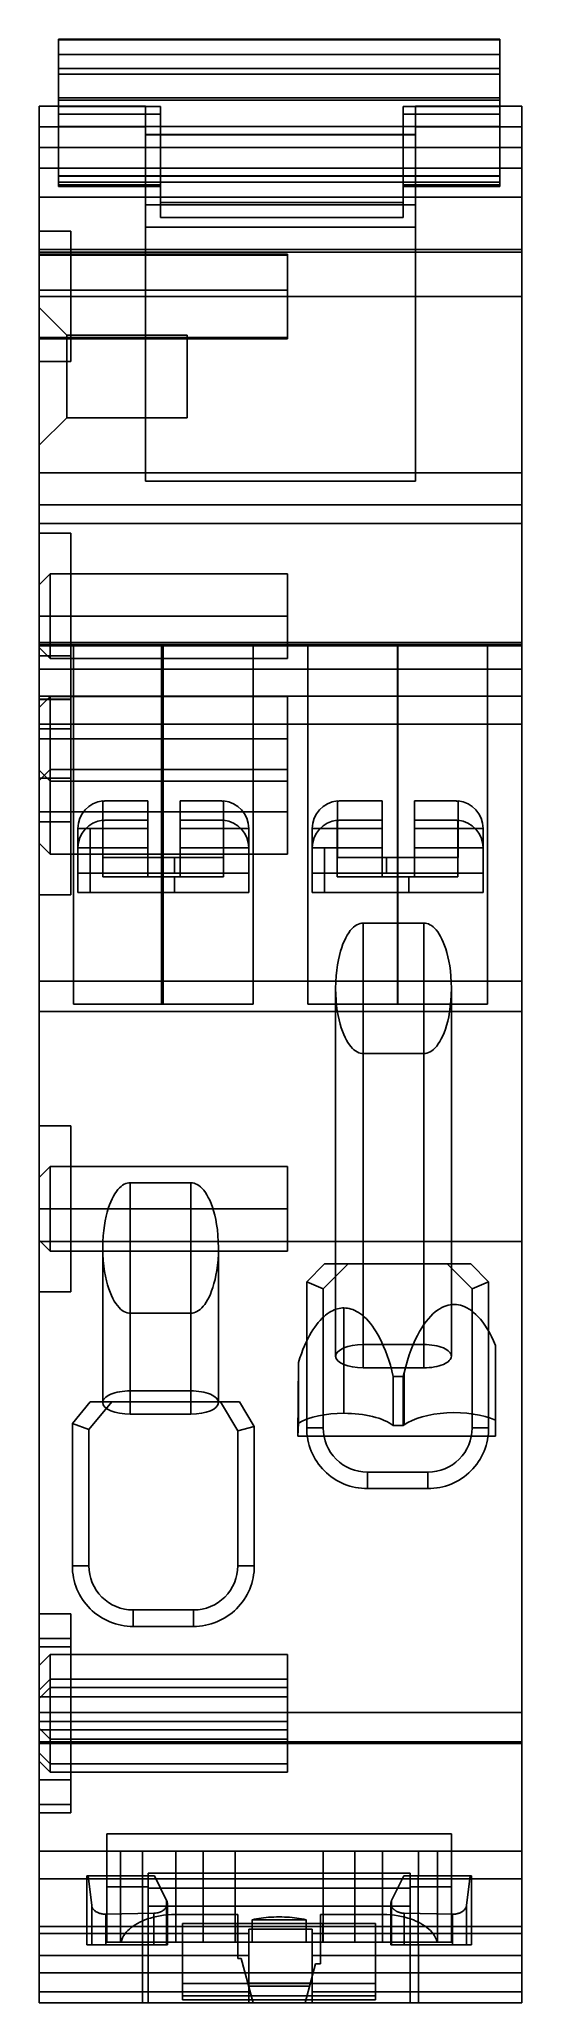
# Model space of a CAD drawing. Header units: millimetres. Extents: x -4.5 to 13, y -51.5 to 19.7.
import ezdxf

# ---------------------------------------------------------------- set-up
doc = ezdxf.new("R2010")
doc.units = ezdxf.units.MM
doc.layers.add('MAIN-1', color=7, linetype='Continuous')
doc.layers.add('MAIN-2', color=7, linetype='Continuous')

msp = doc.modelspace()

# ---------------------------------------------------------------- linework, layer by layer
at = {"layer": 'MAIN-1'}
for p, q in [((-3.8, 19.728), (-3.8, 19.727)), ((-3.133, 19.728), (-3.8, 19.728)), ((-3.8, 19.727), (-3.8, 19.724)), ((-3.8, 19.724), (-3.8, 19.72)), ((-3.8, 19.72), (-3.8, 19.715)), ((-3.8, 19.715), (-3.8, 19.708)), ((-3.8, 19.708), (-3.8, 19.702)), ((12.2, 19.702), (-3.8, 19.702)), ((-3.8, 19.702), (-3.8, 19.177)), ((-2.467, 19.728), (-3.133, 19.728)), ((-1.8, 19.728), (-2.467, 19.728)), ((-1.133, 19.728), (-1.8, 19.728)), ((-0.467, 19.728), (-1.133, 19.728)), ((0.2, 19.728), (-0.467, 19.728)), ((0.867, 19.728), (0.2, 19.728)), ((1.533, 19.728), (0.867, 19.728)), ((2.2, 19.728), (1.533, 19.728)), ((2.867, 19.728), (2.2, 19.728)), ((3.533, 19.728), (2.867, 19.728)), ((4.2, 19.728), (3.533, 19.728)), ((4.867, 19.728), (4.2, 19.728)), ((5.533, 19.728), (4.867, 19.728)), ((6.2, 19.728), (5.533, 19.728)), ((6.867, 19.728), (6.2, 19.728)), ((7.533, 19.728), (6.867, 19.728)), ((8.2, 19.728), (7.533, 19.728)), ((8.867, 19.728), (8.2, 19.728)), ((9.533, 19.728), (8.867, 19.728)), ((10.2, 19.728), (9.533, 19.728)), ((10.867, 19.728), (10.2, 19.728)), ((11.533, 19.728), (10.867, 19.728)), ((12.2, 19.728), (11.533, 19.728)), ((12.2, 19.727), (12.2, 19.728)), ((12.2, 19.724), (12.2, 19.727)), ((12.2, 19.72), (12.2, 19.724)), ((12.2, 19.715), (12.2, 19.72)), ((12.2, 19.708), (12.2, 19.715)), ((12.2, 19.702), (12.2, 19.708)), ((12.2, 19.177), (12.2, 19.702)), ((-3.8, 19.177), (-3.8, 19.075)), ((12.2, 19.177), (-3.8, 19.177)), ((-3.8, 19.075), (-3.8, 18.973)), ((-3.8, 18.973), (-3.8, 18.871)), ((-3.8, 18.871), (-3.8, 18.769)), ((-3.8, 18.769), (-3.8, 18.667)), ((-3.8, 18.667), (-3.8, 18.566)), ((-3.8, 18.566), (-3.8, 18.464)), ((12.2, 19.075), (12.2, 19.177)), ((12.2, 18.973), (12.2, 19.075)), ((12.2, 18.871), (12.2, 18.973)), ((12.2, 18.769), (12.2, 18.871)), ((12.2, 18.667), (12.2, 18.769)), ((12.2, 18.566), (12.2, 18.667)), ((12.2, 18.464), (12.2, 18.566)), ((-3.8, 18.464), (-3.8, 18.328)), ((12.2, 18.464), (-3.8, 18.464)), ((-3.8, 18.328), (-3.8, 18.192)), ((-3.8, 18.192), (-3.8, 18.057)), ((-3.8, 18.057), (-3.8, 17.921)), ((-3.8, 17.921), (-3.8, 17.786)), ((12.2, 18.328), (12.2, 18.464)), ((12.2, 18.192), (12.2, 18.328)), ((12.2, 18.057), (12.2, 18.192)), ((12.2, 17.921), (12.2, 18.057)), ((12.2, 17.786), (12.2, 17.921)), ((-4.5, 17.3), (-4.5, 14)), ((-3.8, 17.3), (-4.5, 17.3)), ((-3.8, 17.786), (-3.8, 17.651)), ((-3.8, 17.651), (-3.8, 17.515)), ((-3.8, 17.515), (-3.8, 17.378)), ((12.2, 17.515), (-3.8, 17.515)), ((-3.8, 17.378), (-3.8, 17.242)), ((-3.8, 17.242), (-3.8, 17.105)), ((-3.8, 17.105), (-3.8, 16.969)), ((12.2, 17.651), (12.2, 17.786)), ((12.2, 17.515), (12.2, 17.651)), ((12.2, 17.378), (12.2, 17.515)), ((12.2, 17.242), (12.2, 17.378)), ((13, 17.3), (12.2, 17.3)), ((12.2, 17.105), (12.2, 17.242)), ((12.2, 16.969), (12.2, 17.105)), ((13, 14), (13, 17.3)), ((-3.8, 16.969), (-3.8, 16.833)), ((-3.8, 16.833), (-3.8, 16.697)), ((-3.8, 16.697), (-3.8, 16.562)), ((-3.8, 16.562), (-3.8, 16.384)), ((12.2, 16.562), (-3.8, 16.562)), ((-3.8, 16.384), (-3.8, 16.207)), ((12.2, 16.833), (12.2, 16.969)), ((12.2, 16.697), (12.2, 16.833)), ((12.2, 16.562), (12.2, 16.697)), ((12.2, 16.384), (12.2, 16.562)), ((12.2, 16.207), (12.2, 16.384)), ((-3.8, 16.207), (-3.8, 16.032)), ((-3.8, 16.032), (-3.8, 15.86)), ((-3.8, 15.86), (-3.8, 15.69)), ((-3.8, 15.69), (-3.8, 15.524)), ((12.2, 16.032), (12.2, 16.207)), ((12.2, 15.86), (12.2, 16.032)), ((12.2, 15.69), (12.2, 15.86)), ((12.2, 15.524), (12.2, 15.69)), ((-3.8, 15.524), (-3.8, 15.363)), ((-3.8, 15.363), (-3.8, 15.206)), ((-3.8, 15.206), (-3.8, 15.056)), ((-3.8, 15.056), (-3.8, 14.913)), ((12.2, 15.363), (12.2, 15.524)), ((12.2, 15.206), (12.2, 15.363)), ((12.2, 15.056), (12.2, 15.206)), ((12.2, 14.913), (12.2, 15.056)), ((-3.8, 14.913), (-3.8, 14.777)), ((-3.8, 14.548), (-3.8, 14.777)), ((12.2, 14.777), (-3.8, 14.777)), ((-3.8, 14.548), (-3.8, 14.445)), ((-3.8, 14.548), (12.2, 14.548)), ((-3.8, 14.384), (-3.8, 14.445)), ((-3.8, 14.445), (-0.1, 14.445)), ((-3.8, 14.384), (-0.1, 14.384)), ((-0.65, 14), (-0.65, 14.384)), ((-0.1, 14.445), (-0.1, 14)), ((8.7, 14), (8.7, 14.445)), ((8.7, 14.445), (12.2, 14.445)), ((8.7, 14.384), (12.2, 14.384)), ((9.15, 14.384), (9.15, 14)), ((9.15, 14), (9.15, 14.384)), ((12.2, 14.777), (12.2, 14.913)), ((12.2, 14.777), (12.2, 14.548)), ((12.2, 14.445), (12.2, 14.548)), ((12.2, 14.445), (12.2, 14.384)), ((-4.5, 14), (13, 14)), ((-4.5, 12.105), (-4.5, 14)), ((13, 12.105), (13, 14)), ((13, 12.105), (-4.5, 12.105)), ((-4.5, 12.105), (-4.5, 10.4)), ((-4.5, 10.622), (-4.5, 11.935)), ((13, 10.4), (13, 12.105)), ((-4.5, 10.622), (-4.5, 8.909)), ((-4.5, 10.4), (13, 10.4)), ((-4.5, 10.4), (-4.5, -2.278)), ((13, 10.4), (13, -2.278)), ((-4.5, 8.865), (-4.5, 8.909)), ((-4.5, -0.062), (-4.5, -0.061)), ((-4.5, -1.2), (-4.5, -0.062)), ((-4.5, -1.2), (-4.5, -2.317)), ((-4.5, -14.446), (-4.5, -2.278)), ((-4.5, -2.278), (13, -2.278)), ((-4.5, -40.462), (-4.5, -2.278)), ((13, -14.446), (13, -2.278)), ((-4.5, -4.512), (-4.5, -4.512)), ((-4.5, -7.162), (-4.5, -7.162)), ((-4.5, -14.446), (-4.5, -15.545)), ((-4.5, -14.446), (13, -14.446)), ((13, -15.545), (13, -14.446)), ((-4.5, -40.975), (-4.5, -15.545)), ((-4.5, -15.545), (13, -15.545)), ((13, -40.975), (13, -15.545)), ((-4.5, -21.562), (-4.5, -21.561)), ((5.851, -24.7), (5.2, -25.351)), ((5.8, -25.6), (6.7, -24.7)), ((5.851, -24.7), (11.149, -24.7)), ((10.3, -24.7), (11.2, -25.6)), ((11.8, -25.351), (11.149, -24.7)), ((5.2, -25.351), (5.2, -30.65)), ((5.8, -25.6), (5.2, -25.351)), ((5.8, -25.6), (5.8, -30.65)), ((11.2, -25.6), (11.8, -25.351)), ((11.2, -30.65), (11.2, -25.6)), ((11.8, -30.65), (11.8, -25.351)), ((-2.648, -29.7), (-3.3, -30.483)), ((-2.7, -30.7), (-1.867, -29.7)), ((-2.648, -29.7), (2.767, -29.7)), ((2.068, -29.7), (2.7, -30.757)), ((3.3, -30.591), (2.767, -29.7)), ((-3.3, -30.483), (-3.3, -35.65)), ((-2.7, -30.7), (-3.3, -30.483)), ((2.7, -30.757), (3.3, -30.591)), ((3.3, -35.65), (3.3, -30.591)), ((-2.7, -30.7), (-2.7, -35.65)), ((2.7, -35.65), (2.7, -30.757)), ((5.2, -30.65), (5.8, -30.65)), ((11.2, -30.65), (11.8, -30.65)), ((7.4, -32.25), (9.6, -32.25)), ((7.4, -32.25), (7.4, -32.85)), ((9.6, -32.85), (9.6, -32.25)), ((7.4, -32.85), (9.6, -32.85)), ((-3.3, -35.65), (-2.7, -35.65)), ((2.7, -35.65), (3.3, -35.65)), ((-1.1, -37.25), (1.1, -37.25)), ((-1.1, -37.25), (-1.1, -37.85)), ((1.1, -37.85), (1.1, -37.25)), ((-1.1, -37.85), (1.1, -37.85)), ((-4.5, -39.262), (-4.5, -39.261)), ((-4.5, -40.162), (-4.5, -40.162)), ((-4.5, -40.462), (-4.5, -40.462)), ((-4.5, -41.6), (-4.5, -40.462)), ((-4.5, -40.975), (13, -40.975)), ((-4.5, -40.975), (-4.5, -42.09)), ((13, -42.09), (13, -40.975)), ((-4.5, -42.738), (-4.5, -41.6)), ((-4.5, -51.5), (-4.5, -42.09)), ((-4.5, -42.09), (13, -42.09)), ((13, -51.5), (13, -42.09)), ((-4.5, -51.5), (-4.5, -42.738)), ((0.45, -46), (-1.55, -46)), ((-1.55, -49.3), (-1.55, -46)), ((7.95, -46), (0.45, -46)), ((0.45, -46), (0.45, -48.3)), ((9.95, -46), (7.95, -46)), ((7.95, -48.3), (7.95, -46)), ((9.95, -46), (9.95, -49.3)), ((-0.467, -48.428), (-0.571, -48.462)), ((-0.357, -48.398), (-0.467, -48.428)), ((-0.241, -48.371), (-0.357, -48.398)), ((-0.119, -48.348), (-0.241, -48.371)), ((0.01, -48.328), (-0.119, -48.348)), ((0.147, -48.313), (0.01, -48.328)), ((0.293, -48.303), (0.147, -48.313)), ((0.45, -48.3), (0.293, -48.303)), ((2.7, -48.3), (0.45, -48.3)), ((2.7, -48.3), (2.7, -49.894)), ((5.7, -48.3), (5.7, -50.093)), ((7.95, -48.3), (5.7, -48.3)), ((8.107, -48.303), (7.95, -48.3)), ((8.253, -48.313), (8.107, -48.303)), ((8.39, -48.328), (8.253, -48.313)), ((8.519, -48.348), (8.39, -48.328)), ((8.641, -48.371), (8.519, -48.348)), ((8.757, -48.398), (8.641, -48.371)), ((8.867, -48.428), (8.757, -48.398)), ((8.971, -48.462), (8.867, -48.428)), ((-1.478, -49.147), (-1.509, -49.221)), ((-1.44, -49.076), (-1.478, -49.147)), ((-1.395, -49.009), (-1.44, -49.076)), ((-1.345, -48.946), (-1.395, -49.009)), ((-1.289, -48.885), (-1.345, -48.946)), ((-1.229, -48.827), (-1.289, -48.885)), ((-1.163, -48.772), (-1.229, -48.827)), ((-1.093, -48.72), (-1.163, -48.772)), ((-1.017, -48.67), (-1.093, -48.72)), ((-0.938, -48.623), (-1.017, -48.67)), ((-0.853, -48.579), (-0.938, -48.623)), ((-0.764, -48.537), (-0.853, -48.579)), ((-0.67, -48.498), (-0.764, -48.537)), ((-0.571, -48.462), (-0.67, -48.498)), ((9.07, -48.498), (8.971, -48.462)), ((9.164, -48.537), (9.07, -48.498)), ((9.253, -48.579), (9.164, -48.537)), ((9.338, -48.623), (9.253, -48.579)), ((9.417, -48.67), (9.338, -48.623)), ((9.493, -48.72), (9.417, -48.67)), ((9.563, -48.772), (9.493, -48.72)), ((9.629, -48.827), (9.563, -48.772)), ((9.689, -48.885), (9.629, -48.827)), ((9.745, -48.946), (9.689, -48.885)), ((9.795, -49.009), (9.745, -48.946)), ((9.84, -49.076), (9.795, -49.009)), ((9.878, -49.147), (9.84, -49.076)), ((9.909, -49.221), (9.878, -49.147)), ((-1.55, -49.3), (-1.532, -49.3)), ((-1.509, -49.221), (-1.532, -49.3)), ((2.7, -49.3), (-1.532, -49.3)), ((9.932, -49.3), (5.7, -49.3)), ((9.932, -49.3), (9.909, -49.221)), ((9.932, -49.3), (9.95, -49.3)), ((2.7, -49.894), (2.828, -49.894)), ((3.259, -51.5), (2.828, -49.894)), ((5.518, -50.093), (5.141, -51.5)), ((5.518, -50.093), (5.7, -50.093)), ((-4.5, -51.5), (3.259, -51.5)), ((3.259, -51.5), (-4.5, -51.5)), ((-0.75, -51.5), (-0.75, -51.5)), ((5.141, -51.5), (3.259, -51.5)), ((5.141, -51.5), (13, -51.5)), ((13, -51.5), (5.141, -51.5))]:
    msp.add_line(p, q, dxfattribs=at)
for centre, radius, start, end in [((7.4, -30.65), 2.2, 179.99733, 270.00099), ((7.4, -30.65), 1.6, 180.00002, 270.00013), ((9.6, -30.65), 2.2, 269.99899, 0.0012), ((9.6, -30.65), 1.6, 269.99985, 0.00011), ((-1.1, -35.65), 2.2, 179.99899, 270.00243), ((-1.1, -35.65), 1.6, 180.00002, 270.00013), ((1.1, -35.65), 2.2, 269.99899, 0.00057), ((1.1, -35.65), 1.6, 270.00002, 0.00011)]:
    msp.add_arc(centre, radius, start, end, dxfattribs=at)
at = {"layer": 'MAIN-2'}
for p, q in [((-3.8, 18.667), (12.2, 18.667)), ((-3.8, 17.606), (12.2, 17.606)), ((-0.65, 17.3), (-3.8, 17.3)), ((-0.1, 17.293), (-3.8, 17.293)), ((-0.65, 14.384), (-0.65, 17.3)), ((-0.1, 17.293), (-0.1, 17.154)), ((-0.1, 17.154), (-0.1, 17.01)), ((12.2, 17.293), (8.7, 17.293)), ((8.7, 17.154), (8.7, 17.293)), ((8.7, 17.01), (8.7, 17.154)), ((9.15, 17.3), (9.15, 14.384)), ((12.2, 17.3), (9.15, 17.3)), ((-4.5, 16.55), (-0.65, 16.55)), ((-3.8, 17.01), (-0.1, 17.01)), ((-0.65, 16.262), (-0.65, 16.55)), ((-0.1, 17.01), (-0.1, 14.44)), ((8.7, 17.01), (12.2, 17.01)), ((8.7, 14.44), (8.7, 17.01)), ((9.15, 16.55), (9.15, 16.262)), ((9.15, 16.55), (13, 16.55)), ((13, 15.8), (-4.5, 15.8)), ((13, 15.8), (-4.5, 15.8)), ((9.15, 16.273), (-0.65, 16.273)), ((-0.65, 16.273), (-0.65, 10)), ((9.15, 16.273), (-0.65, 16.273)), ((-0.65, 16.262), (9.15, 16.262)), ((-0.65, 16.262), (9.15, 16.262)), ((8.7, 15.796), (-0.1, 15.796)), ((9.15, 14.384), (9.15, 16.273)), ((-4.5, 15.05), (13, 15.05)), ((-0.65, 15.05), (9.15, 15.05)), ((12.2, 14.759), (-3.8, 14.759)), ((-0.1, 14.44), (-3.8, 14.44)), ((-0.1, 14.44), (-0.1, 14.384)), ((8.7, 14.384), (8.7, 14.44)), ((12.2, 14.44), (8.7, 14.44)), ((-4.5, 14), (-4.5, 14)), ((-4.5, 14), (-4.5, 14)), ((-0.65, 13.72), (-0.65, 14)), ((-0.65, 13.726), (9.15, 13.726)), ((-0.65, 13.72), (9.15, 13.72)), ((-0.65, 12.909), (-0.65, 13.72)), ((-0.1, 14), (-0.1, 13.263)), ((-0.1, 13.809), (8.7, 13.809)), ((8.7, 13.263), (8.7, 14)), ((9.15, 14), (9.15, 13.72)), ((9.15, 10), (9.15, 14)), ((9.15, 13.72), (9.15, 12.909)), ((13, 14), (13, 14)), ((13, 14), (13, 14)), ((-0.65, 12.909), (9.15, 12.909)), ((9.15, 12.909), (-0.65, 12.909)), ((8.7, 13.263), (-0.1, 13.263)), ((-3.35, 12.766), (-4.5, 12.766)), ((-3.35, 12.766), (-3.35, 10.4)), ((-4.5, 12), (13, 12)), ((4.5, 11.935), (-4.5, 11.935)), ((4.5, 11.891), (-4.5, 11.891)), ((4.5, 11.935), (4.5, 10.622)), ((4.5, 10.622), (-4.5, 10.622)), ((4.5, 10.4), (-4.5, 10.4)), ((-3.5, 9), (-4.5, 10)), ((-3.35, 10.4), (-3.35, 8.034)), ((-0.65, 10), (-0.65, 3.7)), ((4.5, 8.909), (4.5, 10.622)), ((9.15, 3.7), (9.15, 10)), ((-4.5, 8.909), (4.5, 8.909)), ((-4.5, 8.865), (4.5, 8.865)), ((-3.5, 9), (-3.5, 7.5)), ((-3.5, 9), (-3.5, 7.5)), ((0.865, 9), (-3.5, 9)), ((0.865, 9), (0.865, 7.5)), ((4.5, 8.909), (4.5, 8.865)), ((-3.35, 8.034), (-4.5, 8.034)), ((-3.5, 7.5), (-3.5, 6)), ((-3.5, 6), (-3.5, 7.5)), ((0.865, 7.5), (0.865, 6)), ((-3.5, 6), (-4.5, 5)), ((0.865, 6), (-3.5, 6)), ((13, 3.997), (-4.5, 3.997)), ((-0.65, 3.7), (9.15, 3.7)), ((-4.5, 2.834), (13, 2.834)), ((-4.5, 2.16), (13, 2.16)), ((-3.35, 1.808), (-4.5, 1.808)), ((-3.35, 1.808), (-3.35, -1.2)), ((-4.5, -0.062), (-4.1, 0.338)), ((-4.1, 0.338), (-4.1, -1.2)), ((-4.1, -1.2), (-4.1, 0.338)), ((4.5, 0.338), (-4.1, 0.338)), ((4.5, -1.2), (4.5, 0.338)), ((-4.1, -1.2), (-4.5, -1.2)), ((-4.1, -1.2), (-4.5, -1.2)), ((-4.1, -1.2), (-4.1, -2.738)), ((4.5, -1.2), (-4.1, -1.2)), ((4.5, -1.2), (-4.1, -1.2)), ((-4.1, -2.738), (-4.1, -1.2)), ((-3.35, -1.2), (-3.35, -4.208)), ((4.5, -1.2), (4.5, -2.738)), ((-4.5, -2.161), (-4.5, -2.161)), ((13, -2.161), (-4.5, -2.161)), ((13, -2.222), (-4.5, -2.222)), ((-4.5, -2.278), (-4.5, -2.278)), ((-4.5, -2.278), (-4.5, -2.278)), ((-4.5, -2.278), (-4.5, -2.278)), ((13, -2.278), (-4.5, -2.278)), ((-4.1, -2.738), (-4.5, -2.338)), ((-3.35, -2.642), (-4.5, -2.642)), ((-4.1, -2.738), (4.5, -2.738)), ((-3.254, -2.278), (-3.254, -15.278)), ((-3.254, -2.278), (-3.254, -15.278)), ((-0.07, -2.278), (-0.07, -15.278)), ((-0.07, -2.278), (-0.07, -15.278)), ((0, -2.278), (0, -15.278)), ((0, -2.278), (0, -15.278)), ((3.254, -15.278), (3.254, -2.278)), ((3.254, -15.278), (3.254, -2.278)), ((5.246, -2.278), (5.246, -15.278)), ((5.246, -2.278), (5.246, -15.278)), ((8.489, -2.278), (8.489, -15.278)), ((8.489, -2.278), (8.489, -15.278)), ((8.5, -2.278), (8.5, -15.278)), ((8.5, -2.278), (8.5, -15.278)), ((11.754, -15.278), (11.754, -2.278)), ((11.754, -15.278), (11.754, -2.278)), ((13, -2.161), (13, -2.161)), ((13, -2.278), (13, -2.278)), ((13, -2.278), (13, -2.278)), ((13, -2.278), (13, -2.278)), ((13, -2.278), (13, -51.5)), ((-4.5, -3.125), (13, -3.125)), ((-4.5, -4.102), (13, -4.102)), ((-4.5, -4.512), (-4.1, -4.112)), ((-3.35, -4.208), (-4.5, -4.208)), ((-3.35, -4.226), (-4.5, -4.226)), ((-4.1, -4.112), (-4.1, -5.65)), ((-4.1, -5.65), (-4.1, -4.112)), ((4.5, -4.112), (-4.1, -4.112)), ((-3.35, -4.208), (-3.35, -5.65)), ((4.5, -5.65), (4.5, -4.112)), ((-4.5, -5.114), (13, -5.114)), ((-3.35, -5.292), (-4.5, -5.292)), ((-4.1, -5.65), (-4.5, -5.65)), ((-4.1, -5.65), (-4.5, -5.65)), ((-4.1, -5.65), (-4.1, -7.188)), ((4.5, -5.65), (-4.1, -5.65)), ((4.5, -5.65), (-4.1, -5.65)), ((-4.1, -7.188), (-4.1, -5.65)), ((-3.35, -5.292), (-3.35, -8.3)), ((4.5, -6.761), (4.5, -5.65)), ((-4.5, -7.162), (-4.1, -6.762)), ((-4.1, -7.188), (-4.5, -6.788)), ((-4.5, -7.074), (-3.35, -7.074)), ((-4.1, -8.3), (-4.1, -6.762)), ((-4.1, -8.3), (-4.1, -6.762)), ((4.5, -6.762), (-4.1, -6.762)), ((4.5, -8.3), (4.5, -6.762)), ((-4.1, -7.188), (4.5, -7.188)), ((-4.1, -8.3), (-4.5, -8.3)), ((-4.1, -8.3), (-4.5, -8.3)), ((-4.1, -8.3), (-4.1, -9.838)), ((4.5, -8.3), (-4.1, -8.3)), ((4.5, -8.3), (-4.1, -8.3)), ((-4.1, -9.838), (-4.1, -8.3)), ((-3.35, -11.308), (-3.35, -8.3)), ((-2.193, -7.904), (-2.193, -7.905)), ((-2.193, -7.905), (-2.193, -7.905)), ((-2.193, -7.905), (-2.193, -7.906)), ((-2.193, -7.906), (-2.193, -7.908)), ((-2.193, -7.908), (-2.193, -7.91)), ((-2.17, -7.91), (-2.193, -7.913)), ((-2.193, -7.913), (-2.17, -7.91)), ((-2.193, -7.91), (-2.193, -7.913)), ((-2.193, -7.913), (-2.193, -9.95)), ((-2.146, -7.907), (-2.17, -7.91)), ((-2.17, -7.91), (-2.146, -7.907)), ((-2.122, -7.904), (-2.146, -7.907)), ((-2.146, -7.907), (-2.122, -7.904)), ((-2.098, -7.902), (-2.122, -7.904)), ((-2.122, -7.904), (-2.098, -7.902)), ((-2.074, -7.901), (-2.098, -7.902)), ((-2.098, -7.902), (-2.074, -7.901)), ((-2.051, -7.9), (-2.074, -7.901)), ((-2.074, -7.901), (-2.051, -7.9)), ((-2.027, -7.9), (-2.051, -7.9)), ((-2.051, -7.9), (-2.027, -7.9)), ((-0.559, -7.9), (-2.027, -7.9)), ((-0.559, -7.9), (-0.559, -7.9)), ((-0.559, -7.901), (-0.559, -7.9)), ((-0.559, -7.9), (-0.559, -7.9)), ((-0.559, -7.904), (-0.559, -7.901)), ((-0.559, -7.91), (-0.559, -7.904)), ((-0.559, -7.917), (-0.559, -7.91)), ((-0.559, -7.926), (-0.559, -7.917)), ((-0.559, -7.938), (-0.559, -7.926)), ((-0.559, -7.951), (-0.559, -7.938)), ((-0.559, -7.966), (-0.559, -7.951)), ((-0.559, -7.983), (-0.559, -7.966)), ((-0.559, -8.001), (-0.559, -7.983)), ((-0.559, -8.021), (-0.559, -8.001)), ((-0.559, -8.044), (-0.559, -8.021)), ((-0.559, -8.068), (-0.559, -8.044)), ((-0.559, -8.094), (-0.559, -8.068)), ((-0.559, -8.121), (-0.559, -8.094)), ((-0.559, -8.15), (-0.559, -8.121)), ((-0.559, -8.181), (-0.559, -8.15)), ((-0.559, -8.212), (-0.559, -8.181)), ((-0.559, -8.245), (-0.559, -8.212)), ((-0.559, -8.279), (-0.559, -8.245)), ((-0.559, -8.314), (-0.559, -8.279)), ((-0.559, -8.351), (-0.559, -8.314)), ((-0.559, -8.388), (-0.559, -8.351)), ((-0.559, -8.427), (-0.559, -8.388)), ((-0.559, -8.467), (-0.559, -8.427)), ((-0.559, -8.508), (-0.559, -8.467)), ((-0.559, -8.55), (-0.559, -8.508)), ((2.027, -7.9), (0.614, -7.9)), ((0.614, -7.9), (0.614, -7.901)), ((0.614, -7.9), (0.614, -7.9)), ((0.614, -7.9), (0.614, -7.9)), ((0.614, -7.901), (0.614, -7.904)), ((0.614, -7.904), (0.614, -7.91)), ((0.614, -7.91), (0.614, -7.917)), ((0.614, -7.917), (0.614, -7.926)), ((0.614, -7.926), (0.614, -7.938)), ((0.614, -7.938), (0.614, -7.951)), ((0.614, -7.951), (0.614, -7.966)), ((0.614, -7.966), (0.614, -7.982)), ((0.614, -7.982), (0.614, -8.001)), ((0.614, -8.001), (0.614, -8.021)), ((0.614, -8.021), (0.614, -8.043)), ((0.614, -8.043), (0.614, -8.068)), ((0.614, -8.068), (0.614, -8.094)), ((0.614, -8.094), (0.614, -8.122)), ((0.614, -8.122), (0.614, -8.151)), ((0.614, -8.151), (0.614, -8.182)), ((0.614, -8.182), (0.614, -8.214)), ((0.614, -8.214), (0.614, -8.247)), ((0.614, -8.247), (0.614, -8.281)), ((0.614, -8.281), (0.614, -8.317)), ((0.614, -8.317), (0.614, -8.353)), ((0.614, -8.353), (0.614, -8.391)), ((0.614, -8.391), (0.614, -8.43)), ((0.614, -8.43), (0.614, -8.47)), ((0.614, -8.47), (0.614, -8.511)), ((0.614, -8.511), (0.614, -8.553)), ((2.027, -7.9), (2.049, -7.9)), ((2.053, -7.9), (2.027, -7.9)), ((2.049, -7.9), (2.072, -7.901)), ((2.079, -7.901), (2.053, -7.9)), ((2.072, -7.901), (2.094, -7.902)), ((2.105, -7.903), (2.079, -7.901)), ((2.094, -7.902), (2.116, -7.904)), ((2.131, -7.905), (2.105, -7.903)), ((2.116, -7.904), (2.139, -7.906)), ((2.157, -7.908), (2.131, -7.905)), ((2.139, -7.906), (2.161, -7.908)), ((2.183, -7.912), (2.157, -7.908)), ((2.161, -7.908), (2.183, -7.912)), ((2.183, -7.904), (2.183, -7.903)), ((2.183, -7.905), (2.183, -7.904)), ((2.183, -7.904), (2.183, -7.904)), ((2.183, -7.907), (2.183, -7.905)), ((2.183, -7.909), (2.183, -7.907)), ((2.183, -7.912), (2.183, -7.909)), ((2.183, -7.912), (2.183, -9.95)), ((4.5, -8.3), (4.5, -9.838)), ((6.318, -7.903), (6.318, -7.904)), ((6.318, -7.904), (6.318, -7.904)), ((6.318, -7.904), (6.318, -7.905)), ((6.318, -7.905), (6.318, -7.907)), ((6.318, -7.907), (6.318, -7.909)), ((6.318, -7.911), (6.34, -7.908)), ((6.34, -7.908), (6.318, -7.911)), ((6.318, -7.909), (6.318, -7.911)), ((6.318, -7.911), (6.318, -9.95)), ((6.34, -7.908), (6.362, -7.906)), ((6.362, -7.906), (6.34, -7.908)), ((6.362, -7.906), (6.384, -7.904)), ((6.384, -7.904), (6.362, -7.906)), ((6.384, -7.904), (6.406, -7.902)), ((6.406, -7.902), (6.384, -7.904)), ((6.406, -7.902), (6.429, -7.901)), ((6.429, -7.901), (6.406, -7.902)), ((6.429, -7.901), (6.451, -7.9)), ((6.451, -7.9), (6.429, -7.901)), ((6.451, -7.9), (6.473, -7.9)), ((6.473, -7.9), (6.451, -7.9)), ((7.938, -7.9), (6.473, -7.9)), ((7.938, -7.9), (7.938, -7.9)), ((7.938, -7.901), (7.938, -7.9)), ((7.938, -7.9), (7.938, -7.9)), ((7.938, -7.904), (7.938, -7.901)), ((7.938, -7.91), (7.938, -7.904)), ((7.938, -7.917), (7.938, -7.91)), ((7.938, -7.926), (7.938, -7.917)), ((7.938, -7.938), (7.938, -7.926)), ((7.938, -7.951), (7.938, -7.938)), ((7.938, -7.966), (7.938, -7.951)), ((7.938, -7.983), (7.938, -7.966)), ((7.938, -8.001), (7.938, -7.983)), ((7.938, -8.021), (7.938, -8.001)), ((7.938, -8.044), (7.938, -8.021)), ((7.938, -8.068), (7.938, -8.044)), ((7.938, -8.094), (7.938, -8.068)), ((7.938, -8.121), (7.938, -8.094)), ((7.938, -8.15), (7.938, -8.121)), ((7.938, -8.181), (7.938, -8.15)), ((7.938, -8.212), (7.938, -8.181)), ((7.938, -8.245), (7.938, -8.212)), ((7.938, -8.279), (7.938, -8.245)), ((7.938, -8.314), (7.938, -8.279)), ((7.938, -8.351), (7.938, -8.314)), ((7.938, -8.388), (7.938, -8.351)), ((7.938, -8.427), (7.938, -8.388)), ((7.938, -8.467), (7.938, -8.427)), ((7.938, -8.508), (7.938, -8.467)), ((7.938, -8.55), (7.938, -8.508)), ((10.527, -7.9), (9.111, -7.9)), ((9.111, -7.9), (9.111, -7.901)), ((9.111, -7.9), (9.111, -7.9)), ((9.111, -7.9), (9.111, -7.9)), ((9.111, -7.901), (9.111, -7.904)), ((9.111, -7.904), (9.111, -7.91)), ((9.111, -7.91), (9.111, -7.917)), ((9.111, -7.917), (9.111, -7.926)), ((9.111, -7.926), (9.111, -7.938)), ((9.111, -7.938), (9.111, -7.951)), ((9.111, -7.951), (9.111, -7.966)), ((9.111, -7.966), (9.111, -7.982)), ((9.111, -7.982), (9.111, -8.001)), ((9.111, -8.001), (9.111, -8.021)), ((9.111, -8.021), (9.111, -8.043)), ((9.111, -8.043), (9.111, -8.068)), ((9.111, -8.068), (9.111, -8.094)), ((9.111, -8.094), (9.111, -8.122)), ((9.111, -8.122), (9.111, -8.151)), ((9.111, -8.151), (9.111, -8.182)), ((9.111, -8.182), (9.111, -8.214)), ((9.111, -8.214), (9.111, -8.247)), ((9.111, -8.247), (9.111, -8.281)), ((9.111, -8.281), (9.111, -8.317)), ((9.111, -8.317), (9.111, -8.353)), ((9.111, -8.353), (9.111, -8.391)), ((9.111, -8.391), (9.111, -8.43)), ((9.111, -8.43), (9.111, -8.47)), ((9.111, -8.47), (9.111, -8.511)), ((9.111, -8.511), (9.111, -8.553)), ((10.527, -7.9), (10.551, -7.9)), ((10.555, -7.9), (10.527, -7.9)), ((10.551, -7.9), (10.575, -7.901)), ((10.583, -7.901), (10.555, -7.9)), ((10.575, -7.901), (10.599, -7.902)), ((10.611, -7.903), (10.583, -7.901)), ((10.599, -7.902), (10.623, -7.904)), ((10.639, -7.906), (10.611, -7.903)), ((10.623, -7.904), (10.647, -7.907)), ((10.667, -7.909), (10.639, -7.906)), ((10.647, -7.907), (10.671, -7.91)), ((10.695, -7.913), (10.667, -7.909)), ((10.671, -7.91), (10.695, -7.913)), ((10.695, -7.905), (10.695, -7.904)), ((10.695, -7.906), (10.695, -7.905)), ((10.695, -7.905), (10.695, -7.905)), ((10.695, -7.908), (10.695, -7.906)), ((10.695, -7.91), (10.695, -7.908)), ((10.695, -7.913), (10.695, -7.91)), ((10.695, -7.913), (10.695, -9.95)), ((-4.5, -8.658), (-3.35, -8.658)), ((-3.1, -8.9), (-0.559, -8.9)), ((-3.1, -8.9), (-3.1, -10.52)), ((-0.559, -8.9), (-2.65, -8.9)), ((-2.65, -10.52), (-2.65, -8.9)), ((-2.193, -8.613), (-2.17, -8.61)), ((-2.17, -8.61), (-2.193, -8.613)), ((-2.17, -8.61), (-2.146, -8.607)), ((-2.146, -8.607), (-2.17, -8.61)), ((-2.146, -8.607), (-2.122, -8.604)), ((-2.122, -8.604), (-2.146, -8.607)), ((-2.122, -8.604), (-2.099, -8.602)), ((-2.099, -8.602), (-2.122, -8.604)), ((-2.099, -8.602), (-2.075, -8.601)), ((-2.075, -8.601), (-2.099, -8.602)), ((-2.075, -8.601), (-2.051, -8.6)), ((-2.051, -8.6), (-2.075, -8.601)), ((-2.051, -8.6), (-2.027, -8.6)), ((-2.027, -8.6), (-2.051, -8.6)), ((-0.559, -8.6), (-2.027, -8.6)), ((-0.559, -8.592), (-0.559, -8.55)), ((-0.559, -8.635), (-0.559, -8.592)), ((-0.559, -8.6), (-0.559, -8.6)), ((-0.559, -8.6), (-0.559, -8.6)), ((-0.559, -8.678), (-0.559, -8.635)), ((-0.559, -8.722), (-0.559, -8.678)), ((-0.559, -8.766), (-0.559, -8.722)), ((-0.559, -8.81), (-0.559, -8.766)), ((-0.559, -8.855), (-0.559, -8.81)), ((-0.559, -8.9), (-0.559, -8.855)), ((-0.559, -8.9), (-0.559, -9.95)), ((0.614, -8.553), (0.614, -8.595)), ((0.614, -8.595), (0.614, -8.638)), ((2.027, -8.6), (0.614, -8.6)), ((0.614, -8.6), (0.614, -8.6)), ((0.614, -8.6), (0.614, -8.6)), ((0.614, -8.638), (0.614, -8.681)), ((0.614, -8.681), (0.614, -8.724)), ((0.614, -8.724), (0.614, -8.768)), ((0.614, -8.768), (0.614, -8.812)), ((0.614, -8.812), (0.614, -8.856)), ((0.614, -8.856), (0.614, -8.9)), ((0.614, -8.9), (3.1, -8.9)), ((0.614, -9.95), (0.614, -8.9)), ((2.049, -8.6), (2.027, -8.6)), ((2.027, -8.6), (2.053, -8.6)), ((2.072, -8.601), (2.049, -8.6)), ((2.053, -8.6), (2.079, -8.601)), ((2.094, -8.602), (2.072, -8.601)), ((2.079, -8.601), (2.105, -8.603)), ((2.117, -8.604), (2.094, -8.602)), ((2.105, -8.603), (2.132, -8.605)), ((2.139, -8.606), (2.117, -8.604)), ((2.132, -8.605), (2.158, -8.608)), ((2.161, -8.609), (2.139, -8.606)), ((2.158, -8.608), (2.183, -8.612)), ((2.183, -8.612), (2.161, -8.609)), ((3.1, -10.52), (3.1, -8.9)), ((5.4, -8.9), (7.938, -8.9)), ((5.4, -8.9), (5.4, -10.52)), ((6.307, -8.604), (6.307, -8.605)), ((6.307, -8.605), (6.307, -8.605)), ((6.307, -8.605), (6.307, -8.606)), ((6.307, -8.606), (6.307, -8.608)), ((6.307, -8.608), (6.307, -8.61)), ((6.307, -8.613), (6.33, -8.61)), ((6.33, -8.61), (6.307, -8.613)), ((6.307, -8.61), (6.307, -8.613)), ((6.307, -10.65), (6.307, -8.613)), ((6.33, -8.61), (6.354, -8.607)), ((6.354, -8.607), (6.33, -8.61)), ((6.354, -8.607), (6.378, -8.604)), ((6.378, -8.604), (6.354, -8.607)), ((6.378, -8.604), (6.401, -8.602)), ((6.401, -8.602), (6.378, -8.604)), ((6.401, -8.602), (6.425, -8.601)), ((6.425, -8.601), (6.401, -8.602)), ((6.425, -8.601), (6.449, -8.6)), ((6.449, -8.6), (6.425, -8.601)), ((6.449, -8.6), (6.473, -8.6)), ((6.473, -8.6), (6.449, -8.6)), ((7.941, -8.6), (6.473, -8.6)), ((7.938, -8.592), (7.938, -8.55)), ((7.938, -8.635), (7.938, -8.592)), ((7.938, -8.678), (7.938, -8.635)), ((7.938, -8.722), (7.938, -8.678)), ((7.938, -8.766), (7.938, -8.722)), ((7.938, -8.81), (7.938, -8.766)), ((7.938, -8.855), (7.938, -8.81)), ((7.938, -8.9), (7.938, -8.855)), ((7.938, -8.9), (7.938, -9.95)), ((7.941, -8.6), (7.941, -8.6)), ((7.941, -8.6), (7.941, -8.602)), ((7.941, -8.6), (7.941, -8.6)), ((7.941, -8.602), (7.941, -8.607)), ((7.941, -8.607), (7.941, -8.616)), ((7.941, -8.616), (7.941, -8.628)), ((7.941, -8.628), (7.941, -8.643)), ((7.941, -8.643), (7.941, -8.661)), ((7.941, -8.661), (7.941, -8.681)), ((7.941, -8.681), (7.941, -8.705)), ((7.941, -8.705), (7.941, -8.733)), ((7.941, -8.733), (7.941, -8.764)), ((7.941, -8.764), (7.941, -8.798)), ((7.941, -8.798), (7.941, -8.835)), ((7.941, -8.835), (7.941, -8.875)), ((7.941, -8.875), (7.941, -8.916)), ((7.941, -8.916), (7.941, -8.96)), ((7.941, -8.96), (7.941, -9.006)), ((7.941, -9.006), (7.941, -9.053)), ((7.941, -9.053), (7.941, -9.103)), ((7.941, -9.103), (7.941, -9.154)), ((7.941, -9.154), (7.941, -9.208)), ((7.941, -9.208), (7.941, -9.262)), ((9.111, -8.553), (9.111, -8.595)), ((9.111, -8.595), (9.111, -8.638)), ((9.111, -8.638), (9.111, -8.681)), ((9.111, -8.681), (9.111, -8.724)), ((9.111, -8.724), (9.111, -8.768)), ((9.111, -8.768), (9.111, -8.812)), ((9.111, -8.812), (9.111, -8.856)), ((9.111, -8.856), (9.111, -8.9)), ((9.111, -8.9), (11.6, -8.9)), ((9.111, -9.95), (9.111, -8.9)), ((10.527, -8.6), (9.114, -8.6)), ((9.114, -8.601), (9.114, -8.6)), ((9.114, -8.6), (9.114, -8.6)), ((9.114, -8.6), (9.114, -8.6)), ((9.114, -8.604), (9.114, -8.601)), ((9.114, -8.61), (9.114, -8.604)), ((9.114, -8.617), (9.114, -8.61)), ((9.114, -8.626), (9.114, -8.617)), ((9.114, -8.637), (9.114, -8.626)), ((9.114, -8.65), (9.114, -8.637)), ((9.114, -8.665), (9.114, -8.65)), ((9.114, -8.681), (9.114, -8.665)), ((9.114, -8.699), (9.114, -8.681)), ((9.114, -8.719), (9.114, -8.699)), ((9.114, -8.741), (9.114, -8.719)), ((9.114, -8.765), (9.114, -8.741)), ((9.114, -8.791), (9.114, -8.765)), ((9.114, -8.819), (9.114, -8.791)), ((9.114, -8.848), (9.114, -8.819)), ((9.114, -8.879), (9.114, -8.848)), ((9.114, -8.91), (9.114, -8.879)), ((9.114, -8.943), (9.114, -8.91)), ((9.114, -8.977), (9.114, -8.943)), ((9.114, -9.012), (9.114, -8.977)), ((9.114, -9.048), (9.114, -9.012)), ((9.114, -9.086), (9.114, -9.048)), ((9.114, -9.125), (9.114, -9.086)), ((9.114, -9.165), (9.114, -9.125)), ((9.114, -9.207), (9.114, -9.165)), ((9.114, -9.249), (9.114, -9.207)), ((9.114, -9.292), (9.114, -9.249)), ((10.549, -8.6), (10.527, -8.6)), ((10.527, -8.6), (10.553, -8.6)), ((10.572, -8.601), (10.549, -8.6)), ((10.553, -8.6), (10.579, -8.601)), ((10.594, -8.602), (10.572, -8.601)), ((10.579, -8.601), (10.605, -8.603)), ((10.617, -8.604), (10.594, -8.602)), ((10.605, -8.603), (10.632, -8.605)), ((10.639, -8.606), (10.617, -8.604)), ((10.632, -8.605), (10.658, -8.608)), ((10.661, -8.609), (10.639, -8.606)), ((10.658, -8.608), (10.683, -8.612)), ((10.683, -8.612), (10.661, -8.609)), ((10.683, -8.604), (10.683, -8.603)), ((10.683, -8.605), (10.683, -8.604)), ((10.683, -8.604), (10.683, -8.604)), ((10.683, -8.607), (10.683, -8.605)), ((10.683, -8.609), (10.683, -8.607)), ((10.683, -8.612), (10.683, -8.609)), ((10.683, -10.65), (10.683, -8.612)), ((11.6, -10.52), (11.6, -8.9)), ((-4.1, -9.838), (-4.5, -9.438)), ((-4.1, -9.838), (4.5, -9.838)), ((-3.1, -9.6), (-0.559, -9.6)), ((-3.1, -9.6), (-3.1, -11.22)), ((-0.559, -9.6), (-2.65, -9.6)), ((-2.65, -9.6), (-2.65, -11.22)), ((-2.193, -9.95), (-0.559, -9.95)), ((-2.193, -9.95), (-2.193, -9.95)), ((-2.193, -10.65), (-2.193, -9.95)), ((0, -9.95), (-0.559, -9.95)), ((-0.559, -9.95), (-0.559, -9.95)), ((-0.559, -9.95), (-0.559, -9.95)), ((-0.559, -9.95), (-0.559, -10.65)), ((0.4, -9.95), (0, -9.95)), ((0.614, -9.95), (0.4, -9.95)), ((0.4, -10.52), (0.4, -9.95)), ((0.614, -9.6), (3.1, -9.6)), ((0.614, -9.95), (0.614, -9.95)), ((0.614, -9.95), (0.614, -9.95)), ((0.614, -9.95), (2.183, -9.95)), ((0.614, -10.65), (0.614, -9.95)), ((2.183, -9.95), (2.183, -9.95)), ((2.183, -10.65), (2.183, -9.95)), ((3.1, -11.22), (3.1, -9.6)), ((5.4, -9.6), (7.941, -9.6)), ((5.4, -9.6), (5.4, -11.22)), ((7.941, -9.6), (5.85, -9.6)), ((5.85, -9.6), (5.85, -11.22)), ((6.318, -9.95), (6.318, -9.95)), ((6.318, -9.95), (7.938, -9.95)), ((8.1, -9.95), (7.938, -9.95)), ((7.938, -9.95), (7.938, -9.95)), ((7.938, -9.95), (7.938, -9.95)), ((7.941, -9.262), (7.941, -9.318)), ((7.941, -9.318), (7.941, -9.374)), ((7.941, -9.374), (7.941, -9.43)), ((7.941, -9.43), (7.941, -9.486)), ((7.941, -9.486), (7.941, -9.543)), ((7.941, -9.543), (7.941, -9.6)), ((7.941, -9.6), (7.941, -10.65)), ((8.1, -10.52), (8.1, -9.95)), ((8.5, -9.95), (8.1, -9.95)), ((9.111, -9.95), (8.5, -9.95)), ((8.5, -10.52), (8.5, -9.95)), ((9.111, -9.95), (9.111, -9.95)), ((9.111, -9.95), (9.111, -9.95)), ((9.111, -9.95), (10.695, -9.95)), ((9.114, -9.335), (9.114, -9.292)), ((9.114, -9.379), (9.114, -9.335)), ((9.114, -9.423), (9.114, -9.379)), ((9.114, -9.467), (9.114, -9.423)), ((9.114, -9.511), (9.114, -9.467)), ((9.114, -9.555), (9.114, -9.511)), ((9.114, -9.6), (9.114, -9.555)), ((9.114, -9.6), (11.6, -9.6)), ((9.114, -10.65), (9.114, -9.6)), ((10.695, -9.95), (10.695, -9.95)), ((11.6, -11.22), (11.6, -9.6)), ((-3.1, -10.52), (-2.65, -10.52)), ((-2.65, -10.52), (0, -10.52)), ((-0.559, -10.65), (-2.193, -10.65)), ((-2.193, -10.65), (-2.193, -10.65)), ((0, -10.65), (-0.559, -10.65)), ((-0.559, -10.65), (-0.559, -10.65)), ((-0.559, -10.65), (-0.559, -10.65)), ((0, -10.52), (0.4, -10.52)), ((0.4, -10.65), (0, -10.65)), ((3.1, -10.52), (0.4, -10.52)), ((0.614, -10.65), (0.4, -10.65)), ((0.4, -10.65), (0.4, -11.22)), ((0.614, -10.65), (0.614, -10.65)), ((0.614, -10.65), (0.614, -10.65)), ((2.183, -10.65), (0.614, -10.65)), ((2.183, -10.65), (2.183, -10.65)), ((8.1, -10.52), (5.4, -10.52)), ((7.941, -10.65), (6.307, -10.65)), ((6.307, -10.65), (6.307, -10.65)), ((8.5, -10.65), (7.941, -10.65)), ((7.941, -10.65), (7.941, -10.65)), ((7.941, -10.65), (7.941, -10.65)), ((8.1, -10.52), (8.5, -10.52)), ((8.5, -10.52), (11.6, -10.52)), ((8.9, -10.65), (8.5, -10.65)), ((9.114, -10.65), (8.9, -10.65)), ((8.9, -10.65), (8.9, -11.22)), ((9.114, -10.65), (9.114, -10.65)), ((9.114, -10.65), (9.114, -10.65)), ((10.683, -10.65), (9.114, -10.65)), ((10.683, -10.65), (10.683, -10.65)), ((-3.35, -11.308), (-4.5, -11.308)), ((-3.1, -11.22), (-2.65, -11.22)), ((-2.65, -11.22), (0, -11.22)), ((0, -11.22), (0.4, -11.22)), ((3.1, -11.22), (0.4, -11.22)), ((5.4, -11.22), (5.85, -11.22)), ((5.85, -11.22), (8.5, -11.22)), ((8.5, -11.22), (8.9, -11.22)), ((11.6, -11.22), (8.9, -11.22)), ((6.618, -12.868), (6.671, -12.771)), ((6.671, -12.771), (6.726, -12.685)), ((6.726, -12.685), (6.783, -12.608)), ((6.783, -12.608), (6.841, -12.541)), ((6.841, -12.541), (6.901, -12.484)), ((6.901, -12.484), (6.96, -12.436)), ((6.96, -12.436), (7.019, -12.398)), ((7.019, -12.398), (7.078, -12.37)), ((7.078, -12.37), (7.137, -12.35)), ((7.137, -12.35), (7.194, -12.338)), ((7.194, -12.338), (7.25, -12.335)), ((9.45, -12.335), (7.25, -12.335)), ((7.25, -12.335), (7.25, -27.624)), ((9.45, -12.335), (9.504, -12.338)), ((9.45, -27.624), (9.45, -12.335)), ((9.504, -12.338), (9.558, -12.348)), ((9.558, -12.348), (9.614, -12.367)), ((9.614, -12.367), (9.67, -12.393)), ((9.67, -12.393), (9.727, -12.427)), ((9.727, -12.427), (9.784, -12.47)), ((9.784, -12.47), (9.841, -12.523)), ((9.841, -12.523), (9.897, -12.584)), ((9.897, -12.584), (9.952, -12.654)), ((9.952, -12.654), (10.006, -12.733)), ((10.006, -12.733), (10.058, -12.822)), ((6.35, -13.67), (6.386, -13.508)), ((6.386, -13.508), (6.427, -13.357)), ((6.427, -13.357), (6.471, -13.218)), ((6.471, -13.218), (6.517, -13.091)), ((6.517, -13.091), (6.566, -12.974)), ((6.566, -12.974), (6.618, -12.868)), ((10.058, -12.822), (10.108, -12.919)), ((10.108, -12.919), (10.156, -13.025)), ((10.156, -13.025), (10.202, -13.142)), ((10.202, -13.142), (10.246, -13.268)), ((10.246, -13.268), (10.287, -13.405)), ((10.287, -13.405), (10.325, -13.553)), ((6.255, -14.469), (6.269, -14.245)), ((6.269, -14.245), (6.29, -14.037)), ((6.29, -14.037), (6.318, -13.846)), ((6.318, -13.846), (6.35, -13.67)), ((10.325, -13.553), (10.359, -13.713)), ((10.359, -13.713), (10.389, -13.884)), ((10.389, -13.884), (10.414, -14.069)), ((10.414, -14.069), (10.433, -14.266)), ((-4.5, -14.446), (13, -14.446)), ((6.25, -14.701), (6.255, -14.469)), ((6.254, -14.923), (6.25, -14.701)), ((6.25, -14.701), (6.25, -28.046)), ((6.267, -15.135), (6.254, -14.923)), ((10.445, -14.932), (10.431, -15.156)), ((10.433, -14.266), (10.446, -14.478)), ((10.45, -14.7), (10.445, -14.932)), ((10.446, -14.478), (10.45, -14.7)), ((10.45, -28.046), (10.45, -14.701)), ((-4.5, -15.545), (13, -15.545)), ((-3.254, -15.278), (0, -15.278)), ((3.254, -15.278), (0, -15.278)), ((5.246, -15.278), (8.5, -15.278)), ((6.286, -15.333), (6.267, -15.135)), ((6.311, -15.517), (6.286, -15.333)), ((6.341, -15.689), (6.311, -15.517)), ((11.754, -15.278), (8.5, -15.278)), ((10.382, -15.556), (10.35, -15.731)), ((10.41, -15.365), (10.382, -15.556)), ((10.431, -15.156), (10.41, -15.365)), ((6.375, -15.848), (6.341, -15.689)), ((6.413, -15.996), (6.375, -15.848)), ((6.454, -16.133), (6.413, -15.996)), ((6.498, -16.26), (6.454, -16.133)), ((6.544, -16.376), (6.498, -16.26)), ((6.592, -16.483), (6.544, -16.376)), ((10.183, -16.311), (10.134, -16.428)), ((10.229, -16.183), (10.183, -16.311)), ((10.273, -16.044), (10.229, -16.183)), ((10.314, -15.894), (10.273, -16.044)), ((10.35, -15.731), (10.314, -15.894)), ((6.642, -16.58), (6.592, -16.483)), ((6.694, -16.668), (6.642, -16.58)), ((6.748, -16.747), (6.694, -16.668)), ((6.803, -16.817), (6.748, -16.747)), ((6.859, -16.879), (6.803, -16.817)), ((6.916, -16.931), (6.859, -16.879)), ((6.973, -16.974), (6.916, -16.931)), ((7.03, -17.009), (6.973, -16.974)), ((7.086, -17.035), (7.03, -17.009)), ((7.142, -17.053), (7.086, -17.035)), ((7.196, -17.064), (7.142, -17.053)), ((7.25, -17.067), (7.196, -17.064)), ((7.25, -17.067), (9.45, -17.067)), ((7.25, -28.469), (7.25, -17.067)), ((9.506, -17.063), (9.45, -17.067)), ((9.45, -17.067), (9.45, -28.469)), ((9.563, -17.052), (9.506, -17.063)), ((9.622, -17.032), (9.563, -17.052)), ((9.681, -17.003), (9.622, -17.032)), ((9.74, -16.965), (9.681, -17.003)), ((9.799, -16.918), (9.74, -16.965)), ((9.859, -16.86), (9.799, -16.918)), ((9.917, -16.793), (9.859, -16.86)), ((9.974, -16.717), (9.917, -16.793)), ((10.029, -16.63), (9.974, -16.717)), ((10.082, -16.534), (10.029, -16.63)), ((10.134, -16.428), (10.082, -16.534)), ((-3.35, -19.692), (-4.5, -19.692)), ((-3.35, -19.692), (-3.35, -22.7)), ((-4.5, -21.562), (-4.1, -21.162)), ((-4.1, -22.7), (-4.1, -21.162)), ((-4.1, -22.7), (-4.1, -21.162)), ((4.5, -21.162), (-4.1, -21.162)), ((4.5, -22.7), (4.5, -21.162)), ((-1.702, -22.072), (-1.756, -22.151)), ((-1.647, -22.002), (-1.702, -22.072)), ((-1.591, -21.94), (-1.647, -22.002)), ((-1.534, -21.888), (-1.591, -21.94)), ((-1.477, -21.845), (-1.534, -21.888)), ((-1.42, -21.81), (-1.477, -21.845)), ((-1.364, -21.784), (-1.42, -21.81)), ((-1.308, -21.766), (-1.364, -21.784)), ((-1.254, -21.755), (-1.308, -21.766)), ((-1.2, -21.752), (-1.254, -21.755)), ((1, -21.752), (-1.2, -21.752)), ((-1.2, -21.752), (-1.2, -29.306)), ((1, -29.306), (1, -21.752)), ((1.056, -21.756), (1, -21.752)), ((1.113, -21.767), (1.056, -21.756)), ((1.172, -21.787), (1.113, -21.767)), ((1.231, -21.816), (1.172, -21.787)), ((1.29, -21.854), (1.231, -21.816)), ((1.349, -21.901), (1.29, -21.854)), ((1.408, -21.958), (1.349, -21.901)), ((1.467, -22.026), (1.408, -21.958)), ((1.524, -22.102), (1.467, -22.026)), ((-4.1, -22.7), (-4.5, -22.7)), ((-4.1, -22.7), (-4.5, -22.7)), ((-4.1, -24.238), (-4.1, -22.7)), ((4.5, -22.7), (-4.1, -22.7)), ((4.5, -22.7), (-4.1, -22.7)), ((-4.1, -24.238), (-4.1, -22.7)), ((-3.35, -25.708), (-3.35, -22.7)), ((-1.996, -22.686), (-2.037, -22.823)), ((-1.952, -22.56), (-1.996, -22.686)), ((-1.906, -22.443), (-1.952, -22.56)), ((-1.858, -22.336), (-1.906, -22.443)), ((-1.808, -22.239), (-1.858, -22.336)), ((-1.756, -22.151), (-1.808, -22.239)), ((1.579, -22.189), (1.524, -22.102)), ((1.632, -22.285), (1.579, -22.189)), ((1.684, -22.391), (1.632, -22.285)), ((1.733, -22.508), (1.684, -22.391)), ((1.779, -22.636), (1.733, -22.508)), ((1.823, -22.775), (1.779, -22.636)), ((1.864, -22.925), (1.823, -22.775)), ((4.5, -22.7), (4.5, -24.238)), ((-2.164, -23.486), (-2.183, -23.684)), ((-2.139, -23.302), (-2.164, -23.486)), ((-2.109, -23.13), (-2.139, -23.302)), ((-2.075, -22.971), (-2.109, -23.13)), ((-2.037, -22.823), (-2.075, -22.971)), ((1.9, -23.088), (1.864, -22.925)), ((1.933, -23.264), (1.9, -23.088)), ((1.96, -23.455), (1.933, -23.264)), ((1.981, -23.663), (1.96, -23.455)), ((-4.1, -24.238), (-4.5, -23.838)), ((13, -23.883), (-4.5, -23.883)), ((-2.196, -23.896), (-2.2, -24.118)), ((-2.2, -24.118), (-2.195, -24.35)), ((-2.2, -24.118), (-2.2, -29.728)), ((-2.183, -23.684), (-2.196, -23.896)), ((1.995, -23.887), (1.981, -23.663)), ((2, -24.119), (1.995, -23.887)), ((1.996, -24.34), (2, -24.119)), ((2, -29.728), (2, -24.118)), ((-4.1, -24.238), (4.5, -24.238)), ((-2.195, -24.35), (-2.181, -24.573)), ((-2.181, -24.573), (-2.16, -24.782)), ((-2.16, -24.782), (-2.133, -24.973)), ((1.939, -24.935), (1.964, -24.75)), ((1.964, -24.75), (1.983, -24.552)), ((1.983, -24.552), (1.996, -24.34)), ((5.2, -25.351), (5.851, -24.7)), ((6.7, -24.7), (6.7, -24.7)), ((6.7, -24.7), (6.7, -24.7)), ((10.3, -24.7), (10.3, -24.7)), ((10.3, -24.7), (10.3, -24.7)), ((11.149, -24.7), (11.8, -25.351)), ((-2.133, -24.973), (-2.1, -25.148)), ((-2.1, -25.148), (-2.064, -25.311)), ((-2.064, -25.311), (-2.023, -25.462)), ((-2.023, -25.462), (-1.979, -25.601)), ((-1.979, -25.601), (-1.933, -25.728)), ((1.752, -25.677), (1.796, -25.55)), ((1.796, -25.55), (1.837, -25.413)), ((1.837, -25.413), (1.875, -25.265)), ((1.875, -25.265), (1.909, -25.106)), ((1.909, -25.106), (1.939, -24.935)), ((5.2, -25.351), (5.2, -30.65)), ((5.8, -25.6), (5.2, -25.351)), ((5.8, -25.6), (5.8, -25.6)), ((5.8, -25.6), (5.8, -25.6)), ((11.2, -25.6), (11.8, -25.351)), ((11.2, -25.6), (11.2, -25.6)), ((11.2, -25.6), (11.2, -25.6)), ((11.8, -30.65), (11.8, -25.351)), ((-3.35, -25.708), (-4.5, -25.708)), ((-1.933, -25.728), (-1.884, -25.845)), ((-1.884, -25.845), (-1.832, -25.952)), ((-1.832, -25.952), (-1.779, -26.048)), ((-1.779, -26.048), (-1.724, -26.134)), ((-1.724, -26.134), (-1.667, -26.211)), ((-1.667, -26.211), (-1.608, -26.278)), ((-1.608, -26.278), (-1.549, -26.335)), ((-1.549, -26.335), (-1.49, -26.383)), ((1.277, -26.392), (1.334, -26.348)), ((1.334, -26.348), (1.391, -26.296)), ((1.391, -26.296), (1.447, -26.235)), ((1.447, -26.235), (1.502, -26.165)), ((1.502, -26.165), (1.556, -26.085)), ((1.556, -26.085), (1.608, -25.997)), ((1.608, -25.997), (1.658, -25.9)), ((1.658, -25.9), (1.706, -25.793)), ((1.706, -25.793), (1.752, -25.677)), ((6.258, -26.345), (6.198, -26.368)), ((6.318, -26.327), (6.258, -26.345)), ((6.376, -26.313), (6.318, -26.327)), ((6.435, -26.303), (6.376, -26.313)), ((6.493, -26.297), (6.435, -26.303)), ((6.551, -26.295), (6.493, -26.297)), ((6.551, -26.295), (6.615, -26.298)), ((6.551, -30.117), (6.551, -26.295)), ((6.615, -26.298), (6.679, -26.305)), ((6.679, -26.305), (6.743, -26.317)), ((6.743, -26.317), (6.809, -26.334)), ((6.809, -26.334), (6.875, -26.356)), ((10.025, -26.325), (9.944, -26.379)), ((10.104, -26.281), (10.025, -26.325)), ((10.182, -26.244), (10.104, -26.281)), ((10.26, -26.215), (10.182, -26.244)), ((10.335, -26.193), (10.26, -26.215)), ((10.41, -26.178), (10.335, -26.193)), ((10.484, -26.17), (10.41, -26.178)), ((10.558, -26.167), (10.484, -26.17)), ((10.631, -26.171), (10.558, -26.167)), ((10.705, -26.181), (10.631, -26.171)), ((10.78, -26.197), (10.705, -26.181)), ((10.857, -26.22), (10.78, -26.197)), ((10.934, -26.251), (10.857, -26.22)), ((11.013, -26.289), (10.934, -26.251)), ((11.093, -26.335), (11.013, -26.289)), ((11.174, -26.391), (11.093, -26.335)), ((-1.49, -26.383), (-1.431, -26.421)), ((-1.431, -26.421), (-1.372, -26.449)), ((-1.372, -26.449), (-1.313, -26.469)), ((-1.313, -26.469), (-1.256, -26.481)), ((-1.256, -26.481), (-1.2, -26.484)), ((-1.2, -26.484), (1, -26.484)), ((-1.2, -30.151), (-1.2, -26.484)), ((1, -26.484), (1.054, -26.481)), ((1, -26.484), (1, -30.151)), ((1.054, -26.481), (1.108, -26.471)), ((1.108, -26.471), (1.164, -26.452)), ((1.164, -26.452), (1.22, -26.426)), ((1.22, -26.426), (1.277, -26.392)), ((5.492, -26.993), (5.428, -27.088)), ((5.556, -26.904), (5.492, -26.993)), ((5.621, -26.823), (5.556, -26.904)), ((5.686, -26.747), (5.621, -26.823)), ((5.752, -26.679), (5.686, -26.747)), ((5.818, -26.616), (5.752, -26.679)), ((5.883, -26.56), (5.818, -26.616)), ((5.948, -26.51), (5.883, -26.56)), ((6.012, -26.466), (5.948, -26.51)), ((6.075, -26.428), (6.012, -26.466)), ((6.137, -26.395), (6.075, -26.428)), ((6.198, -26.368), (6.137, -26.395)), ((6.875, -26.356), (6.942, -26.384)), ((6.942, -26.384), (7.01, -26.419)), ((7.01, -26.419), (7.08, -26.459)), ((7.08, -26.459), (7.151, -26.507)), ((7.151, -26.507), (7.222, -26.563)), ((7.222, -26.563), (7.294, -26.625)), ((7.294, -26.625), (7.367, -26.696)), ((7.367, -26.696), (7.439, -26.774)), ((7.439, -26.774), (7.511, -26.86)), ((7.511, -26.86), (7.582, -26.954)), ((7.582, -26.954), (7.653, -27.056)), ((7.653, -27.056), (7.723, -27.166)), ((9.372, -27.022), (9.293, -27.155)), ((9.453, -26.899), (9.372, -27.022)), ((9.534, -26.788), (9.453, -26.899)), ((9.616, -26.686), (9.534, -26.788)), ((9.698, -26.594), (9.616, -26.686)), ((9.781, -26.513), (9.698, -26.594)), ((9.863, -26.441), (9.781, -26.513)), ((9.944, -26.379), (9.863, -26.441)), ((11.256, -26.455), (11.174, -26.391)), ((11.338, -26.529), (11.256, -26.455)), ((11.421, -26.613), (11.338, -26.529)), ((11.504, -26.707), (11.421, -26.613)), ((11.586, -26.811), (11.504, -26.707)), ((11.667, -26.926), (11.586, -26.811)), ((11.747, -27.051), (11.667, -26.926)), ((11.826, -27.187), (11.747, -27.051)), ((5.121, -27.669), (5.064, -27.807)), ((5.18, -27.538), (5.121, -27.669)), ((5.241, -27.415), (5.18, -27.538)), ((5.302, -27.299), (5.241, -27.415)), ((5.364, -27.19), (5.302, -27.299)), ((5.428, -27.088), (5.364, -27.19)), ((7.25, -27.624), (9.45, -27.624)), ((7.723, -27.166), (7.792, -27.285)), ((7.792, -27.285), (7.86, -27.413)), ((7.86, -27.413), (7.927, -27.55)), ((7.927, -27.55), (7.992, -27.695)), ((7.992, -27.695), (8.055, -27.851)), ((9.065, -27.623), (8.992, -27.802)), ((9.139, -27.455), (9.065, -27.623)), ((9.215, -27.299), (9.139, -27.455)), ((9.293, -27.155), (9.215, -27.299)), ((11.904, -27.334), (11.826, -27.187)), ((11.98, -27.492), (11.904, -27.334)), ((12.054, -27.662), (11.98, -27.492)), ((12.054, -27.662), (12.053, -30.948)), ((12.054, -27.662), (12.054, -30.361)), ((4.9, -28.27), (4.876, -30.948)), ((4.953, -28.108), (4.9, -28.27)), ((4.9, -30.47), (4.9, -28.27)), ((5.007, -27.954), (4.953, -28.108)), ((5.064, -27.807), (5.007, -27.954)), ((9.45, -28.469), (7.25, -28.469)), ((8.055, -27.851), (8.117, -28.016)), ((8.117, -28.016), (8.177, -28.191)), ((8.177, -28.191), (8.234, -28.376)), ((8.234, -28.376), (8.289, -28.573)), ((8.791, -28.419), (8.73, -28.652)), ((8.855, -28.2), (8.791, -28.419)), ((8.922, -27.995), (8.855, -28.2)), ((8.992, -27.802), (8.922, -27.995)), ((8.289, -28.573), (8.34, -28.78)), ((8.697, -28.78), (8.34, -28.78)), ((8.34, -28.78), (8.34, -30.561)), ((8.73, -28.652), (8.697, -28.78)), ((8.697, -30.561), (8.697, -28.78)), ((8.73, -30.538), (8.73, -28.652)), ((-3.3, -30.483), (-2.648, -29.7)), ((-1.867, -29.7), (-1.867, -29.7)), ((-1.867, -29.7), (-1.867, -29.7)), ((-1.2, -29.306), (1, -29.306)), ((2.068, -29.7), (2.068, -29.7)), ((2.068, -29.7), (2.068, -29.7)), ((2.767, -29.7), (3.3, -30.591)), ((-3.3, -30.483), (-3.3, -35.65)), ((-2.7, -30.7), (-3.3, -30.483)), ((1, -30.151), (-1.2, -30.151)), ((2.7, -30.757), (3.3, -30.591)), ((3.3, -35.65), (3.3, -30.591)), ((4.876, -30.948), (4.9, -30.47)), ((8.34, -30.561), (8.697, -30.561)), ((8.697, -30.561), (8.73, -30.538)), ((12.054, -30.361), (12.053, -30.948)), ((-2.7, -30.7), (-2.7, -30.7)), ((-2.7, -30.7), (-2.7, -30.7)), ((2.7, -30.757), (2.7, -30.757)), ((2.7, -30.757), (2.7, -30.757)), ((4.876, -30.948), (12.053, -30.948)), ((5.8, -30.65), (5.2, -30.65)), ((5.8, -30.65), (5.8, -30.65)), ((5.8, -30.65), (5.8, -30.65)), ((11.2, -30.65), (11.2, -30.65)), ((11.2, -30.65), (11.2, -30.65)), ((11.8, -30.65), (11.2, -30.65)), ((7.4, -32.25), (7.4, -32.25)), ((7.4, -32.85), (7.4, -32.25)), ((7.4, -32.25), (7.4, -32.25)), ((9.6, -32.25), (9.6, -32.25)), ((9.6, -32.25), (9.6, -32.85)), ((9.6, -32.25), (9.6, -32.25)), ((7.4, -32.85), (9.6, -32.85)), ((-2.7, -35.65), (-3.3, -35.65)), ((-2.7, -35.65), (-2.7, -35.65)), ((-2.7, -35.65), (-2.7, -35.65)), ((2.7, -35.65), (2.7, -35.65)), ((3.3, -35.65), (2.7, -35.65)), ((2.7, -35.65), (2.7, -35.65)), ((-3.35, -37.392), (-4.5, -37.392)), ((-3.35, -37.392), (-3.35, -38.729)), ((-1.1, -37.25), (-1.1, -37.25)), ((-1.1, -37.85), (-1.1, -37.25)), ((-1.1, -37.25), (-1.1, -37.25)), ((1.1, -37.25), (1.1, -37.25)), ((1.1, -37.25), (1.1, -37.25)), ((1.1, -37.25), (1.1, -37.85)), ((-3.35, -38.292), (-4.5, -38.292)), ((-1.1, -37.85), (1.1, -37.85)), ((-3.35, -38.592), (-4.5, -38.592)), ((-3.35, -38.592), (-4.5, -38.592)), ((-4.5, -39.262), (-4.1, -38.862)), ((-4.1, -38.862), (-4.1, -40.4)), ((-4.1, -40.4), (-4.1, -38.862)), ((4.5, -38.862), (-4.1, -38.862)), ((-3.35, -41.6), (-3.35, -38.592)), ((4.5, -40.061), (4.5, -38.862)), ((-4.5, -40.162), (-4.1, -39.762)), ((-4.1, -39.762), (-4.1, -41.3)), ((-4.1, -41.3), (-4.1, -39.762)), ((4.5, -39.762), (-4.1, -39.762)), ((-4.5, -40.462), (-4.1, -40.062)), ((-4.1, -40.4), (-4.5, -40.4)), ((-4.1, -40.4), (-4.5, -40.4)), ((-4.1, -41.6), (-4.1, -40.062)), ((-4.1, -41.6), (-4.1, -40.062)), ((4.5, -40.062), (-4.1, -40.062)), ((-4.1, -40.4), (-4.1, -41.938)), ((4.5, -40.4), (-4.1, -40.4)), ((4.5, -40.4), (-4.1, -40.4)), ((-4.1, -41.938), (-4.1, -40.4)), ((4.5, -41.6), (4.5, -40.062)), ((-4.5, -40.975), (13, -40.975)), ((-4.1, -41.3), (-4.5, -41.3)), ((-4.1, -41.3), (-4.5, -41.3)), ((-4.1, -42.838), (-4.1, -41.3)), ((-4.1, -42.838), (-4.1, -41.3)), ((4.5, -41.3), (-4.1, -41.3)), ((4.5, -41.3), (-4.1, -41.3)), ((-4.1, -41.938), (-4.5, -41.538)), ((-4.5, -41.6), (-3.35, -41.6)), ((-4.5, -41.6), (-3.35, -41.6)), ((-4.5, -41.6), (-3.35, -41.6)), ((-4.5, -41.6), (-3.35, -41.6)), ((-4.1, -41.6), (-4.5, -41.6)), ((-4.1, -41.6), (-4.5, -41.6)), ((-4.1, -41.6), (-4.1, -43.138)), ((4.5, -41.6), (-4.1, -41.6)), ((4.5, -41.6), (-4.1, -41.6)), ((-4.1, -43.138), (-4.1, -41.6)), ((-4.1, -41.938), (4.5, -41.938)), ((-3.35, -44.608), (-3.35, -41.6)), ((4.5, -41.6), (4.5, -43.138)), ((13, -42.038), (-4.5, -42.038)), ((-4.5, -42.09), (13, -42.09)), ((-4.1, -42.838), (-4.5, -42.438)), ((-4.1, -43.138), (-4.5, -42.738)), ((-3.35, -43.408), (-4.5, -43.408)), ((-4.1, -42.838), (4.5, -42.838)), ((-4.1, -43.138), (4.5, -43.138)), ((-3.35, -44.308), (-4.5, -44.308)), ((-4.5, -44.608), (-3.35, -44.608)), ((-4.5, -44.608), (-3.35, -44.608)), ((-2.05, -45.373), (-2.05, -45.373)), ((-2.05, -45.373), (10.45, -45.373)), ((-2.05, -49.3), (-2.05, -45.373)), ((10.45, -45.373), (10.45, -45.373)), ((10.45, -49.3), (10.45, -45.373)), ((-4.5, -46), (-4.5, -46)), ((-1.55, -46), (-4.5, -46)), ((-1.55, -46), (-1.55, -46)), ((-1.55, -46), (-1.55, -46)), ((-1.55, -46), (-1.55, -46)), ((-1.55, -46), (-1.55, -46)), ((-0.75, -46), (-0.75, -46)), ((-0.75, -46.9), (-0.75, -46)), ((0.45, -46), (0.45, -46)), ((0.45, -48.3), (0.45, -46)), ((0.45, -46), (0.45, -46)), ((0.45, -49.3), (0.45, -46)), ((1.45, -49.3), (1.45, -46)), ((1.45, -49.3), (1.45, -46)), ((2.6, -49.3), (2.6, -46)), ((2.6, -46), (2.6, -49.3)), ((5.8, -46), (5.8, -49.3)), ((5.8, -49.3), (5.8, -46)), ((6.95, -49.3), (6.95, -46)), ((6.95, -49.3), (6.95, -46)), ((7.95, -46), (7.95, -46)), ((7.95, -46), (7.95, -46)), ((7.95, -46), (7.95, -48.3)), ((7.95, -46), (7.95, -46)), ((7.95, -46), (7.95, -46)), ((7.95, -49.3), (7.95, -46)), ((9.25, -46), (9.25, -46)), ((9.25, -46), (9.25, -46.9)), ((9.95, -46), (9.95, -46)), ((9.95, -46), (9.95, -46)), ((9.95, -46), (9.95, -46)), ((9.95, -46), (9.95, -46)), ((13, -46), (9.95, -46)), ((13, -46), (13, -46)), ((-2.777, -49.4), (-2.777, -46.9)), ((-2.731, -46.9), (-2.777, -46.9)), ((-0.318, -46.9), (-2.731, -46.9)), ((-2.731, -46.9), (-2.599, -47.969)), ((-0.75, -46.9), (-0.75, -46.9)), ((-0.75, -49.4), (-0.75, -46.9)), ((-0.55, -46.8), (-0.55, -47.3)), ((-0.55, -46.8), (8.95, -46.8)), ((-0.318, -46.9), (0.118, -47.786)), ((8.718, -46.9), (8.282, -47.786)), ((11.131, -46.9), (8.718, -46.9)), ((8.95, -46.8), (8.95, -47.3)), ((9.246, -49.4), (9.246, -46.9)), ((11.131, -46.9), (10.999, -47.969)), ((11.177, -46.9), (11.131, -46.9)), ((11.177, -49.4), (11.177, -46.9)), ((13, -47.011), (-4.5, -47.011)), ((-2.05, -47.3), (-0.55, -47.3)), ((-0.55, -47.3), (-0.55, -49.3)), ((8.95, -47.346), (-0.55, -47.346)), ((8.95, -49.3), (8.95, -47.3)), ((8.95, -47.3), (10.45, -47.3)), ((-2.599, -47.969), (-2.595, -47.995)), ((-2.599, -49.4), (-2.599, -47.969)), ((-2.595, -47.995), (-2.588, -48.02)), ((-2.588, -48.02), (-2.578, -48.044)), ((-2.578, -48.044), (-2.566, -48.067)), ((-2.566, -48.067), (-2.552, -48.09)), ((-2.552, -48.09), (-2.536, -48.112)), ((-2.536, -48.112), (-2.518, -48.132)), ((-2.518, -48.132), (-2.499, -48.152)), ((-2.499, -48.152), (-2.477, -48.17)), ((-2.477, -48.17), (-2.455, -48.187)), ((-2.455, -48.187), (-2.431, -48.202)), ((-2.431, -48.202), (-2.406, -48.217)), ((-2.406, -48.217), (-2.381, -48.23)), ((-2.381, -48.23), (-2.355, -48.241)), ((-2.355, -48.241), (-2.328, -48.252)), ((-2.328, -48.252), (-2.3, -48.261)), ((-2.3, -48.261), (-2.273, -48.268)), ((-2.273, -48.268), (-2.244, -48.275)), ((-2.244, -48.275), (-2.216, -48.28)), ((-2.216, -48.28), (-2.187, -48.284)), ((-2.187, -48.284), (-2.159, -48.287)), ((-2.159, -48.287), (-2.13, -48.289)), ((-2.13, -48.289), (-2.101, -48.29)), ((-2.101, -48.29), (-2.099, -48.29)), ((-2.099, -48.29), (-2.097, -48.29)), ((-2.097, -48.29), (-2.094, -48.29)), ((-2.094, -48.29), (-2.092, -48.29)), ((-2.092, -48.29), (-2.09, -48.29)), ((-2.09, -48.29), (-2.088, -48.29)), ((-2.088, -48.29), (-2.085, -48.29)), ((-2.085, -48.29), (-0.339, -48.251)), ((-2.085, -48.29), (-2.085, -49.4)), ((-0.467, -48.428), (-0.571, -48.462)), ((8.95, -48), (-0.55, -48)), ((-0.357, -48.398), (-0.467, -48.428)), ((-0.241, -48.371), (-0.357, -48.398)), ((-0.339, -48.251), (-0.285, -48.248)), ((-0.339, -49.4), (-0.339, -48.251)), ((-0.285, -48.248), (-0.238, -48.243)), ((-0.119, -48.348), (-0.241, -48.371)), ((-0.238, -48.243), (-0.197, -48.235)), ((-0.197, -48.235), (-0.16, -48.225)), ((-0.16, -48.225), (-0.127, -48.214)), ((-0.127, -48.214), (-0.097, -48.202)), ((0.01, -48.328), (-0.119, -48.348)), ((-0.097, -48.202), (-0.069, -48.188)), ((-0.069, -48.188), (-0.043, -48.174)), ((-0.043, -48.174), (-0.018, -48.159)), ((-0.018, -48.159), (0.005, -48.144)), ((0.005, -48.144), (0.026, -48.128)), ((0.147, -48.313), (0.01, -48.328)), ((0.026, -48.128), (0.045, -48.111)), ((0.045, -48.111), (0.063, -48.093)), ((0.063, -48.093), (0.079, -48.075)), ((0.079, -48.075), (0.094, -48.056)), ((0.094, -48.056), (0.107, -48.036)), ((0.107, -48.036), (0.118, -48.016)), ((0.118, -47.786), (0.118, -49.4)), ((0.128, -47.807), (0.118, -47.786)), ((0.118, -48.016), (0.127, -47.995)), ((0.127, -47.995), (0.135, -47.973)), ((0.135, -47.828), (0.128, -47.807)), ((0.141, -47.848), (0.135, -47.828)), ((0.135, -47.973), (0.141, -47.95)), ((0.144, -47.867), (0.141, -47.848)), ((0.141, -47.95), (0.145, -47.927)), ((0.146, -47.885), (0.144, -47.867)), ((0.145, -47.927), (0.147, -47.903)), ((0.147, -47.903), (0.146, -47.885)), ((0.146, -49.4), (0.146, -47.9)), ((0.293, -48.303), (0.147, -48.313)), ((0.45, -48.3), (0.293, -48.303)), ((2.7, -48.3), (0.45, -48.3)), ((3.552, -48.428), (3.467, -48.44)), ((3.552, -48.428), (3.467, -48.44)), ((3.638, -48.417), (3.552, -48.428)), ((3.638, -48.417), (3.552, -48.428)), ((3.727, -48.408), (3.638, -48.417)), ((3.727, -48.408), (3.638, -48.417)), ((3.818, -48.4), (3.727, -48.408)), ((3.818, -48.4), (3.727, -48.408)), ((3.91, -48.394), (3.818, -48.4)), ((3.91, -48.394), (3.818, -48.4)), ((4.005, -48.39), (3.91, -48.394)), ((4.005, -48.39), (3.91, -48.394)), ((4.101, -48.387), (4.005, -48.39)), ((4.101, -48.387), (4.005, -48.39)), ((4.2, -48.386), (4.101, -48.387)), ((4.2, -48.386), (4.101, -48.387)), ((4.299, -48.387), (4.2, -48.386)), ((4.299, -48.387), (4.2, -48.386)), ((4.395, -48.39), (4.299, -48.387)), ((4.395, -48.39), (4.299, -48.387)), ((4.49, -48.394), (4.395, -48.39)), ((4.49, -48.394), (4.395, -48.39)), ((4.582, -48.4), (4.49, -48.394)), ((4.582, -48.4), (4.49, -48.394)), ((4.673, -48.408), (4.582, -48.4)), ((4.673, -48.408), (4.582, -48.4)), ((4.762, -48.417), (4.673, -48.408)), ((4.762, -48.417), (4.673, -48.408)), ((4.848, -48.428), (4.762, -48.417)), ((4.848, -48.428), (4.762, -48.417)), ((4.933, -48.44), (4.848, -48.428)), ((4.933, -48.44), (4.848, -48.428)), ((7.95, -48.3), (5.7, -48.3)), ((8.107, -48.303), (7.95, -48.3)), ((8.253, -48.313), (8.107, -48.303)), ((8.254, -47.885), (8.253, -47.903)), ((8.253, -47.903), (8.254, -47.917)), ((8.39, -48.328), (8.253, -48.313)), ((8.256, -47.867), (8.254, -47.885)), ((8.254, -47.9), (8.254, -49.4)), ((8.254, -47.917), (8.256, -47.93)), ((8.259, -47.848), (8.256, -47.867)), ((8.256, -47.93), (8.258, -47.943)), ((8.258, -47.943), (8.261, -47.956)), ((8.265, -47.828), (8.259, -47.848)), ((8.261, -47.956), (8.264, -47.969)), ((8.264, -47.969), (8.268, -47.981)), ((8.272, -47.807), (8.265, -47.828)), ((8.268, -47.981), (8.273, -47.994)), ((8.282, -47.786), (8.272, -47.807)), ((8.273, -47.994), (8.278, -48.006)), ((8.278, -48.006), (8.283, -48.017)), ((8.282, -49.4), (8.282, -47.786)), ((8.283, -48.017), (8.289, -48.029)), ((8.289, -48.029), (8.296, -48.04)), ((8.296, -48.04), (8.303, -48.051)), ((8.303, -48.051), (8.311, -48.062)), ((8.311, -48.062), (8.319, -48.073)), ((8.319, -48.073), (8.328, -48.083)), ((8.328, -48.083), (8.337, -48.094)), ((8.337, -48.094), (8.347, -48.104)), ((8.347, -48.104), (8.357, -48.113)), ((8.357, -48.113), (8.368, -48.123)), ((8.368, -48.123), (8.38, -48.132)), ((8.38, -48.132), (8.392, -48.141)), ((8.519, -48.348), (8.39, -48.328)), ((8.392, -48.141), (8.405, -48.15)), ((8.405, -48.15), (8.418, -48.159)), ((8.418, -48.159), (8.431, -48.167)), ((8.431, -48.167), (8.446, -48.176)), ((8.446, -48.176), (8.46, -48.184)), ((8.46, -48.184), (8.475, -48.191)), ((8.475, -48.191), (8.491, -48.199)), ((8.491, -48.199), (8.507, -48.206)), ((8.507, -48.206), (8.525, -48.213)), ((8.641, -48.371), (8.519, -48.348)), ((8.525, -48.213), (8.543, -48.22)), ((8.543, -48.22), (8.562, -48.226)), ((8.562, -48.226), (8.582, -48.232)), ((8.582, -48.232), (8.604, -48.237)), ((8.604, -48.237), (8.627, -48.241)), ((8.627, -48.241), (8.652, -48.245)), ((8.757, -48.398), (8.641, -48.371)), ((8.652, -48.245), (8.679, -48.248)), ((8.679, -48.248), (8.708, -48.25)), ((8.708, -48.25), (8.739, -48.251)), ((8.739, -48.251), (10.485, -48.29)), ((8.739, -48.251), (8.739, -49.4)), ((8.867, -48.428), (8.757, -48.398)), ((8.971, -48.462), (8.867, -48.428)), ((10.485, -48.29), (10.488, -48.29)), ((10.485, -49.4), (10.485, -48.29)), ((10.488, -48.29), (10.49, -48.29)), ((10.49, -48.29), (10.492, -48.29)), ((10.492, -48.29), (10.494, -48.29)), ((10.494, -48.29), (10.497, -48.29)), ((10.497, -48.29), (10.499, -48.29)), ((10.499, -48.29), (10.501, -48.29)), ((10.501, -48.29), (10.526, -48.289)), ((10.526, -48.289), (10.55, -48.288)), ((10.55, -48.288), (10.575, -48.286)), ((10.575, -48.286), (10.599, -48.283)), ((10.599, -48.283), (10.623, -48.279)), ((10.623, -48.279), (10.648, -48.274)), ((10.648, -48.274), (10.671, -48.269)), ((10.671, -48.269), (10.695, -48.262)), ((10.695, -48.262), (10.719, -48.255)), ((10.719, -48.255), (10.742, -48.246)), ((10.742, -48.246), (10.764, -48.237)), ((10.764, -48.237), (10.787, -48.227)), ((10.787, -48.227), (10.808, -48.216)), ((10.808, -48.216), (10.829, -48.204)), ((10.829, -48.204), (10.85, -48.19)), ((10.85, -48.19), (10.869, -48.176)), ((10.869, -48.176), (10.888, -48.161)), ((10.888, -48.161), (10.905, -48.145)), ((10.905, -48.145), (10.922, -48.129)), ((10.922, -48.129), (10.937, -48.111)), ((10.937, -48.111), (10.951, -48.092)), ((10.951, -48.092), (10.963, -48.073)), ((10.963, -48.073), (10.974, -48.053)), ((10.974, -48.053), (10.983, -48.033)), ((10.983, -48.033), (10.99, -48.012)), ((10.99, -48.012), (10.996, -47.991)), ((10.996, -47.991), (10.999, -47.969)), ((10.999, -47.969), (10.999, -49.4)), ((13, -48.732), (-4.5, -48.732)), ((-4.5, -48.984), (3.1, -48.984)), ((-1.478, -49.147), (-1.509, -49.221)), ((-1.44, -49.076), (-1.478, -49.147)), ((-1.395, -49.009), (-1.44, -49.076)), ((-1.345, -48.946), (-1.395, -49.009)), ((-1.289, -48.885), (-1.345, -48.946)), ((-1.229, -48.827), (-1.289, -48.885)), ((-1.163, -48.772), (-1.229, -48.827)), ((-1.093, -48.72), (-1.163, -48.772)), ((-1.017, -48.67), (-1.093, -48.72)), ((-0.938, -48.623), (-1.017, -48.67)), ((-0.853, -48.579), (-0.938, -48.623)), ((-0.764, -48.537), (-0.853, -48.579)), ((-0.67, -48.498), (-0.764, -48.537)), ((-0.571, -48.462), (-0.67, -48.498)), ((0.7, -48.631), (0.7, -49.3)), ((0.7, -48.631), (0.7, -48.631)), ((0.7, -48.631), (2.613, -48.631)), ((2.613, -48.631), (2.613, -49.3)), ((5.787, -48.631), (2.613, -48.631)), ((2.7, -48.631), (2.7, -48.631)), ((3.1, -48.834), (5.4, -48.834)), ((3.1, -48.984), (3.1, -48.834)), ((3.1, -48.984), (3.1, -49.098)), ((3.1, -49.098), (3.1, -49.213)), ((3.303, -48.47), (3.224, -48.487)), ((3.303, -48.47), (3.224, -48.487)), ((3.224, -48.487), (3.224, -48.631)), ((5.176, -48.487), (3.224, -48.487)), ((5.176, -48.487), (3.224, -48.487)), ((3.224, -49.3), (3.224, -48.487)), ((3.384, -48.454), (3.303, -48.47)), ((3.384, -48.454), (3.303, -48.47)), ((3.467, -48.44), (3.384, -48.454)), ((3.467, -48.44), (3.384, -48.454)), ((5.016, -48.454), (4.933, -48.44)), ((5.016, -48.454), (4.933, -48.44)), ((5.097, -48.47), (5.016, -48.454)), ((5.097, -48.47), (5.016, -48.454)), ((5.176, -48.487), (5.097, -48.47)), ((5.176, -48.487), (5.097, -48.47)), ((5.176, -48.631), (5.176, -48.487)), ((5.176, -48.487), (5.176, -49.3)), ((5.4, -48.909), (5.4, -48.834)), ((5.4, -48.984), (5.4, -48.909)), ((5.4, -49.098), (5.4, -48.984)), ((5.4, -48.984), (13, -48.984)), ((5.4, -49.213), (5.4, -49.098)), ((5.7, -48.631), (5.7, -48.631)), ((7.7, -48.631), (5.787, -48.631)), ((5.787, -49.3), (5.787, -48.631)), ((7.7, -49.3), (7.7, -48.631)), ((7.7, -48.631), (7.7, -48.631)), ((9.07, -48.498), (8.971, -48.462)), ((9.164, -48.537), (9.07, -48.498)), ((9.253, -48.579), (9.164, -48.537)), ((9.338, -48.623), (9.253, -48.579)), ((9.417, -48.67), (9.338, -48.623)), ((9.493, -48.72), (9.417, -48.67)), ((9.563, -48.772), (9.493, -48.72)), ((9.629, -48.827), (9.563, -48.772)), ((9.689, -48.885), (9.629, -48.827)), ((9.745, -48.946), (9.689, -48.885)), ((9.795, -49.009), (9.745, -48.946)), ((9.84, -49.076), (9.795, -49.009)), ((9.878, -49.147), (9.84, -49.076)), ((9.909, -49.221), (9.878, -49.147)), ((3.1, -49.786), (-4.5, -49.786)), ((-2.777, -49.4), (-2.599, -49.4)), ((-2.599, -49.4), (-2.101, -49.4)), ((-2.101, -49.4), (-2.085, -49.4)), ((-2.085, -49.4), (-0.339, -49.4)), ((-2.05, -49.3), (-1.55, -49.3)), ((-2.05, -49.3), (-2.05, -49.3)), ((-1.55, -49.3), (-1.55, -49.3)), ((-1.55, -49.3), (-1.55, -49.3)), ((-1.55, -49.3), (-1.55, -49.3)), ((-1.55, -49.3), (-1.55, -49.3)), ((-1.509, -49.221), (-1.532, -49.3)), ((-0.75, -51.5), (-0.75, -49.4)), ((-0.75, -49.4), (-0.75, -49.4)), ((-0.55, -49.3), (-0.55, -49.3)), ((-0.55, -49.3), (-0.55, -51.5)), ((-0.339, -49.4), (0.146, -49.4)), ((0.45, -49.3), (0.45, -49.3)), ((0.45, -49.3), (0.45, -49.3)), ((0.7, -49.3), (0.7, -50.8)), ((0.7, -49.3), (0.7, -49.3)), ((2.7, -49.3), (3.224, -49.3)), ((3.1, -49.213), (3.1, -49.327)), ((3.1, -49.327), (3.1, -49.442)), ((3.1, -49.442), (3.1, -49.556)), ((3.1, -49.556), (3.1, -49.671)), ((3.1, -49.671), (3.1, -49.786)), ((3.1, -49.786), (3.1, -51.106)), ((3.224, -49.3), (5.176, -49.3)), ((5.176, -49.3), (5.7, -49.3)), ((5.4, -49.327), (5.4, -49.213)), ((5.4, -49.442), (5.4, -49.327)), ((5.4, -49.556), (5.4, -49.442)), ((5.4, -49.671), (5.4, -49.556)), ((5.4, -49.786), (5.4, -49.671)), ((5.4, -51.106), (5.4, -49.786)), ((13, -49.786), (5.4, -49.786)), ((7.7, -49.3), (7.7, -49.3)), ((7.7, -49.3), (7.7, -50.8)), ((7.95, -49.3), (7.95, -49.3)), ((7.95, -49.3), (7.95, -49.3)), ((7.95, -49.3), (7.95, -49.3)), ((7.95, -49.3), (7.95, -49.3)), ((8.254, -49.4), (8.739, -49.4)), ((8.739, -49.4), (10.485, -49.4)), ((8.95, -49.3), (8.95, -49.3)), ((8.95, -51.5), (8.95, -49.3)), ((9.25, -49.4), (9.25, -51.5)), ((9.932, -49.3), (9.909, -49.221)), ((9.95, -49.3), (9.95, -49.3)), ((9.95, -49.3), (9.95, -49.3)), ((9.95, -49.3), (9.95, -49.3)), ((9.95, -49.3), (9.95, -49.3)), ((9.95, -49.3), (10.45, -49.3)), ((10.45, -49.3), (10.45, -49.3)), ((10.485, -49.4), (10.501, -49.4)), ((10.501, -49.4), (10.999, -49.4)), ((10.999, -49.4), (11.177, -49.4)), ((13, -50.42), (-4.5, -50.42)), ((2.7, -49.894), (2.7, -49.894)), ((2.828, -49.894), (2.828, -49.894)), ((5.518, -50.093), (5.518, -50.093)), ((5.7, -50.093), (5.7, -50.093)), ((3.1, -51.106), (-4.5, -51.106)), ((0.7, -51.4), (0.7, -50.8)), ((0.7, -50.8), (7.7, -50.8)), ((7.7, -51.247), (0.7, -51.247)), ((5.302, -50.9), (3.098, -50.9)), ((5.4, -50.79), (3.1, -50.79)), ((3.1, -51.106), (3.1, -51.5)), ((5.4, -51.5), (5.4, -51.106)), ((13, -51.106), (5.4, -51.106)), ((7.7, -51.4), (7.7, -50.8)), ((-4.5, -51.5), (-4.5, -51.5)), ((-4.5, -51.5), (-4.5, -51.5)), ((-4.5, -51.5), (-4.5, -51.5)), ((-4.5, -51.5), (-4.5, -51.5)), ((-0.75, -51.5), (-0.75, -51.5)), ((-0.55, -51.5), (-0.55, -51.5)), ((7.7, -51.4), (0.7, -51.4)), ((0.7, -51.4), (0.7, -51.4)), ((3.1, -51.5), (3.1, -51.5)), ((3.259, -51.5), (3.259, -51.5)), ((5.141, -51.5), (5.141, -51.5)), ((5.4, -51.5), (5.4, -51.5)), ((7.7, -51.4), (7.7, -51.4)), ((8.95, -51.5), (8.95, -51.5)), ((9.25, -51.5), (9.25, -51.5)), ((13, -51.5), (13, -51.5)), ((13, -51.5), (13, -51.5)), ((13, -51.5), (13, -51.5)), ((13, -51.5), (13, -51.5))]:
    msp.add_line(p, q, dxfattribs=at)
for centre, radius, start, end in [((-2.1, -8.9), 1, 95.34934, 180.00002), ((2.1, -8.9), 1, 0, 85.21584), ((6.4, -8.9), 1, 94.71084, 180.00002), ((10.6, -8.9), 1, 0, 84.57728), ((-2.1, -9.6), 1, 95.34934, 179.99998), ((2.1, -9.6), 1, 0, 85.21584), ((6.4, -9.6), 1, 95.34934, 179.99998), ((10.6, -9.6), 1, 0, 85.21584), ((7.4, -30.65), 2.2, 179.99733, 270.00099), ((9.6, -30.65), 2.2, 269.99899, 0.0012), ((-1.1, -35.65), 2.2, 179.99733, 270.00099), ((1.1, -35.65), 2.2, 269.99756, 0.00052)]:
    msp.add_arc(centre, radius, start, end, dxfattribs=at)
for centre, major_axis, start_param, end_param in [((7.25, -28.046), (-1, 0), -1.570796, 0), ((9.45, -28.046), (-1, 0), -3.141593, -1.570796), ((7.25, -28.046), (-1, 0), 0, 1.570796), ((9.45, -28.046), (-1, 0), 1.570796, 3.141593), ((-1.2, -29.728), (-1, 0), -1.570797, 0), ((-1.2, -29.728), (-1, 0), 0, 1.570796), ((1, -29.728), (-1, 0), -3.141593, -1.570796), ((1, -29.728), (-1, 0), 1.570797, 3.141593), ((6.551, -30.984), (-2.05, 0), -1.57082, -0.634587), ((6.551, -30.983), (-2.05, 0), -2.632055, -1.570758), ((10.551, -30.983), (-2.103, 0), -2.366728, -0.524121)]:
    msp.add_ellipse(centre, major_axis=major_axis, ratio=0.422618, start_param=start_param, end_param=end_param, dxfattribs=at)

doc.saveas('drawing.dxf')
